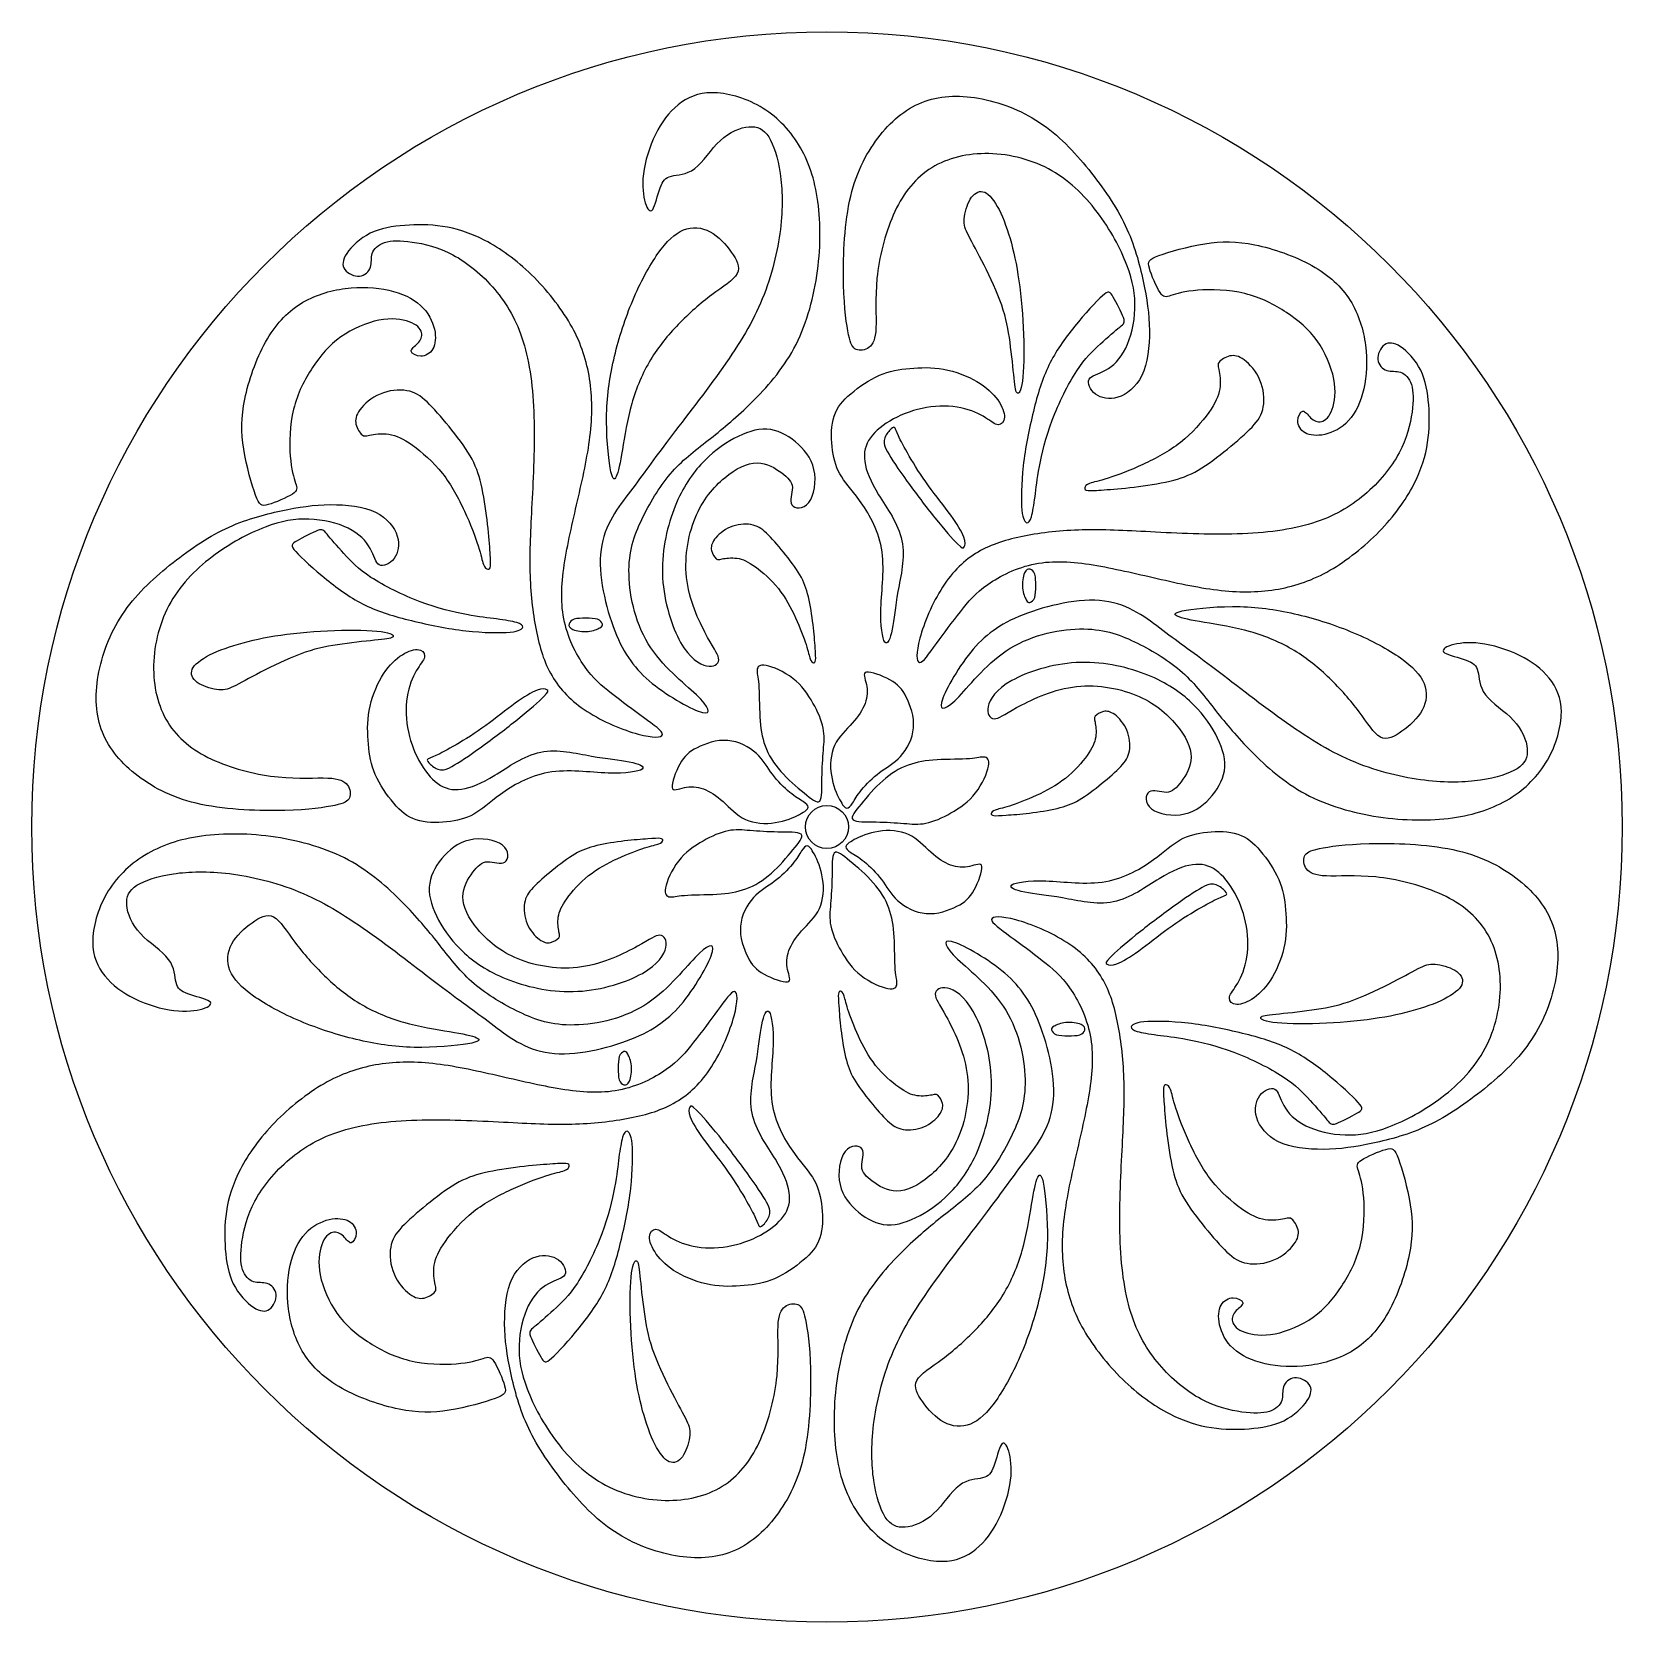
# Model space of a CAD drawing. Header units: millimetres. Extents: x -200 to 199, y -205 to 195.
import ezdxf

# ---------------------------------------------------------------- set-up
doc = ezdxf.new("R2010")
doc.units = ezdxf.units.MM

msp = doc.modelspace()

# ---------------------------------------------------------------- linework, layer by layer
at = {"color": 1, "linetype": 'Continuous'}
msp.add_circle((-0.48, -4.84), 199.9, dxfattribs=at)
at = {"color": 7, "linetype": 'Continuous'}
msp.add_circle((-0.48, -4.84), 5.4, dxfattribs=at)
for points, knots in [([(-45.43, 41.23), (-41.97, 35.55), (-36.46, 31.4), (-33.3, 28.35), (-30.13, 25.29), (-29.29, 23.33), (-31.78, 23.95), (-34.28, 24.58), (-40.1, 27.8), (-44.39, 31.27), (-48.69, 34.75), (-51.46, 38.48), (-53.8, 44.45), (-56.15, 50.41), (-58.08, 58.62), (-57.29, 64.89), (-56.49, 71.16), (-52.97, 75.49), (-49.86, 79.6), (-46.75, 83.71), (-44.04, 87.58), (-40.08, 92.82), (-36.12, 98.05), (-30.91, 104.65), (-26.66, 110.67), (-22.41, 116.69), (-19.13, 122.13), (-16.74, 127.94), (-14.36, 133.75), (-12.88, 139.94), (-12.2, 145.38), (-11.53, 150.82), (-11.66, 155.52), (-12.24, 159.48), (-12.82, 163.44), (-13.85, 166.65), (-15.13, 168.63), (-16.42, 170.61), (-17.97, 171.35), (-20.09, 171.19), (-22.22, 171.02), (-24.92, 169.95), (-27.27, 167.76), (-29.62, 165.58), (-31.62, 162.28), (-33.74, 160.67), (-35.87, 159.07), (-38.12, 159.15), (-39.6, 158.78), (-41.08, 158.41), (-41.79, 157.58), (-42.43, 155.81), (-43.08, 154.04), (-43.66, 151.32), (-44.3, 150.41), (-44.95, 149.5), (-45.65, 150.41), (-46.17, 152.1), (-46.68, 153.79), (-47.01, 156.26), (-46.62, 159.35), (-46.23, 162.45), (-45.14, 166.16), (-43.63, 169.25), (-42.11, 172.34), (-40.18, 174.81), (-37.9, 176.67), (-35.61, 178.52), (-32.97, 179.76), (-29.36, 179.76), (-25.76, 179.76), (-21.19, 178.52), (-17.26, 176.26), (-13.33, 173.99), (-10.05, 170.69), (-7.6, 166.69), (-5.15, 162.69), (-3.54, 157.99), (-2, 146.78), (-2.06, 140.27), (-3.03, 133.79), (-4, 127.32), (-5.86, 120.89), (-8.79, 115.45), (-11.72, 110.01), (-15.71, 105.56), (-19.38, 101.93), (-23.05, 98.3), (-26.4, 95.5), (-29.75, 92.86), (-33.1, 90.22), (-36.45, 87.75), (-39.34, 84.49), (-42.24, 81.23), (-44.69, 77.19), (-46.68, 73.2), (-48.67, 69.21), (-50.2, 65.27), (-50.26, 59.7), (-50.31, 54.12), (-48.89, 46.91), (-45.43, 41.23)], [0, 0, 0, 0, 0.028571, 0.028571, 0.028571, 0.057143, 0.057143, 0.057143, 0.085714, 0.085714, 0.085714, 0.114286, 0.114286, 0.114286, 0.142857, 0.142857, 0.142857, 0.171429, 0.171429, 0.171429, 0.2, 0.2, 0.2, 0.228571, 0.228571, 0.228571, 0.257143, 0.257143, 0.257143, 0.285714, 0.285714, 0.285714, 0.314286, 0.314286, 0.314286, 0.342857, 0.342857, 0.342857, 0.371429, 0.371429, 0.371429, 0.4, 0.4, 0.4, 0.428571, 0.428571, 0.428571, 0.457143, 0.457143, 0.457143, 0.485714, 0.485714, 0.485714, 0.514286, 0.514286, 0.514286, 0.542857, 0.542857, 0.542857, 0.571429, 0.571429, 0.571429, 0.6, 0.6, 0.6, 0.628571, 0.628571, 0.628571, 0.657143, 0.657143, 0.657143, 0.685714, 0.685714, 0.685714, 0.714286, 0.714286, 0.714286, 0.742857, 0.742857, 0.771429, 0.771429, 0.771429, 0.8, 0.8, 0.8, 0.828571, 0.828571, 0.828571, 0.857143, 0.857143, 0.857143, 0.885714, 0.885714, 0.885714, 0.914286, 0.914286, 0.914286, 0.942857, 0.942857, 0.942857, 1, 1, 1, 1]), ([(6.84, 115.22), (7.74, 114.84), (9.08, 114.96), (10.07, 115.7), (11.06, 116.44), (11.7, 117.79), (11.83, 120.68), (11.96, 123.57), (11.58, 127.98), (12.09, 133.12), (12.61, 138.25), (14.02, 144.11), (16.18, 148.99), (18.34, 153.88), (21.23, 157.78), (25.13, 160.41), (29.02, 163.04), (33.92, 164.4), (44.54, 164.49), (50.27, 163.21), (55.17, 160.62), (60.06, 158.04), (64.12, 154.13), (67.43, 149.76), (70.75, 145.39), (73.32, 140.55), (74.9, 136.43), (76.48, 132.31), (77.06, 128.92), (76.93, 125.39), (76.8, 121.87), (75.96, 118.22), (74.61, 115.5), (73.26, 112.79), (71.39, 111), (69.56, 109.98), (67.72, 108.97), (65.92, 108.71), (65.4, 107.73), (64.89, 106.76), (65.66, 105.06), (67.04, 104), (68.43, 102.94), (70.43, 102.51), (74.8, 103.87), (77.19, 105.65), (80.08, 111.68), (80.6, 115.93), (80.57, 120), (80.53, 124.08), (79.95, 127.98), (79.02, 132.35), (78.09, 136.73), (76.8, 141.57), (74.51, 146.36), (72.23, 151.16), (68.94, 155.91), (65.31, 160.41), (61.67, 164.91), (57.68, 169.16), (52.94, 172.3), (48.21, 175.44), (42.74, 177.48), (37.59, 178.37), (32.44, 179.26), (27.61, 179), (23.36, 177.31), (19.11, 175.61), (15.44, 172.47), (12.32, 168.35), (9.19, 164.23), (6.62, 159.14), (5.2, 152.47), (3.78, 145.81), (3.53, 137.58), (3.69, 131.46), (3.85, 125.35), (4.43, 121.36), (4.95, 118.92), (5.47, 116.49), (5.94, 115.61), (6.84, 115.22)], [0, 0, 0, 0, 0.034483, 0.034483, 0.034483, 0.068966, 0.068966, 0.068966, 0.103448, 0.103448, 0.103448, 0.137931, 0.137931, 0.137931, 0.172414, 0.172414, 0.172414, 0.206897, 0.206897, 0.241379, 0.241379, 0.241379, 0.275862, 0.275862, 0.275862, 0.310345, 0.310345, 0.310345, 0.344828, 0.344828, 0.344828, 0.37931, 0.37931, 0.37931, 0.413793, 0.413793, 0.413793, 0.448276, 0.448276, 0.448276, 0.482759, 0.482759, 0.482759, 0.517241, 0.517241, 0.551724, 0.551724, 0.586207, 0.586207, 0.586207, 0.62069, 0.62069, 0.62069, 0.655172, 0.655172, 0.655172, 0.689655, 0.689655, 0.689655, 0.724138, 0.724138, 0.724138, 0.758621, 0.758621, 0.758621, 0.793103, 0.793103, 0.793103, 0.827586, 0.827586, 0.827586, 0.862069, 0.862069, 0.862069, 0.896552, 0.896552, 0.896552, 0.931034, 0.931034, 0.931034, 1, 1, 1, 1]), ([(47.36, 104.24), (47.73, 103.99), (48.31, 104.66), (48.65, 107.24), (48.98, 109.82), (49.08, 114.31), (48.92, 118.95), (48.76, 123.59), (48.34, 128.39), (47.76, 132.48), (47.18, 136.58), (46.44, 139.97), (45.53, 143.1), (44.61, 146.22), (43.52, 149.08), (42.34, 151.17), (41.17, 153.26), (39.91, 154.6), (38.72, 154.87), (37.53, 155.14), (36.41, 154.35), (35.55, 152.96), (34.7, 151.56), (34.12, 149.56), (33.9, 146.53), (34.25, 145.5), (35.14, 143.74), (36.02, 141.98), (37.44, 139.49), (40.59, 133.3), (42.33, 129.6), (43.45, 126.32), (44.58, 123.05), (45.09, 120.19), (45.53, 117.01), (45.96, 113.82), (46.31, 110.3), (46.57, 107.97), (46.83, 105.63), (46.99, 104.48), (47.36, 104.24)], [0, 0, 0, 0, 0.066667, 0.066667, 0.066667, 0.133333, 0.133333, 0.133333, 0.2, 0.2, 0.2, 0.266667, 0.266667, 0.266667, 0.333333, 0.333333, 0.333333, 0.4, 0.4, 0.4, 0.466667, 0.466667, 0.466667, 0.533333, 0.533333, 0.6, 0.6, 0.6, 0.666667, 0.666667, 0.733333, 0.733333, 0.733333, 0.8, 0.8, 0.8, 0.866667, 0.866667, 0.866667, 1, 1, 1, 1]), ([(-54.61, 28.7), (-52.07, 26.7), (-49.14, 24.52), (-46.57, 22.65), (-43.99, 20.78), (-41.77, 19.24), (-41.84, 18.42), (-41.9, 17.6), (-44.25, 17.5), (-47.98, 18.52), (-51.71, 19.53), (-56.83, 21.65), (-60.8, 24.21), (-64.77, 26.77), (-67.61, 29.76), (-69.6, 33.15), (-71.6, 36.54), (-72.76, 40.33), (-73.62, 44.73), (-74.48, 49.13), (-75.03, 54.14), (-75.16, 59.32), (-75.3, 64.51), (-75.01, 69.86), (-74.66, 76.52), (-74.31, 83.17), (-73.91, 91.11), (-74.14, 98.29), (-74.36, 105.46), (-75.21, 111.86), (-76.85, 117.16), (-78.5, 122.47), (-80.93, 126.67), (-84.02, 130.31), (-87.11, 133.95), (-90.85, 137.03), (-94.52, 138.99), (-98.19, 140.96), (-101.78, 141.81), (-104.73, 142.22), (-107.69, 142.64), (-110.01, 142.62), (-111.69, 142.08), (-113.38, 141.54), (-114.43, 140.47), (-114.8, 139.33), (-115.17, 138.19), (-114.87, 136.98), (-115.62, 134.77), (-116.67, 133.76), (-117.99, 133.64), (-119.32, 133.51), (-120.91, 134.26), (-121.67, 135.3), (-122.42, 136.34), (-122.33, 137.66), (-121.21, 139.36), (-120.08, 141.05), (-117.92, 143.12), (-115.32, 144.4), (-112.72, 145.68), (-109.69, 146.17), (-106.62, 146.41), (-103.56, 146.66), (-100.47, 146.66), (-97.16, 146.15), (-93.85, 145.64), (-90.33, 144.61), (-86.5, 142.62), (-82.67, 140.62), (-78.54, 137.65), (-74.75, 133.97), (-70.95, 130.28), (-67.49, 125.88), (-65.02, 121.59), (-62.55, 117.3), (-61.08, 113.11), (-60.3, 108.64), (-59.51, 104.17), (-59.4, 99.41), (-59.95, 94.28), (-60.5, 89.15), (-61.7, 83.66), (-62.96, 78.17), (-64.22, 72.68), (-65.53, 67.19), (-66.36, 62.04), (-67.19, 56.89), (-67.54, 52.08), (-66.64, 47.51), (-65.74, 42.94), (-63.6, 38.62), (-61.45, 35.56), (-59.31, 32.5), (-57.15, 30.69), (-54.61, 28.7)], [0, 0, 0, 0, 0.030303, 0.030303, 0.030303, 0.060606, 0.060606, 0.060606, 0.090909, 0.090909, 0.090909, 0.121212, 0.121212, 0.121212, 0.151515, 0.151515, 0.151515, 0.181818, 0.181818, 0.181818, 0.212121, 0.212121, 0.212121, 0.242424, 0.242424, 0.242424, 0.272727, 0.272727, 0.272727, 0.30303, 0.30303, 0.30303, 0.333333, 0.333333, 0.333333, 0.363636, 0.363636, 0.363636, 0.393939, 0.393939, 0.393939, 0.424242, 0.424242, 0.424242, 0.454545, 0.454545, 0.454545, 0.484848, 0.484848, 0.515152, 0.515152, 0.515152, 0.545455, 0.545455, 0.545455, 0.575758, 0.575758, 0.575758, 0.606061, 0.606061, 0.606061, 0.636364, 0.636364, 0.636364, 0.666667, 0.666667, 0.666667, 0.69697, 0.69697, 0.69697, 0.727273, 0.727273, 0.727273, 0.757576, 0.757576, 0.757576, 0.787879, 0.787879, 0.787879, 0.818182, 0.818182, 0.818182, 0.848485, 0.848485, 0.848485, 0.878788, 0.878788, 0.878788, 0.909091, 0.909091, 0.909091, 0.939394, 0.939394, 0.939394, 1, 1, 1, 1]), ([(-53.46, 83.23), (-52.96, 84.29), (-52.47, 86.72), (-51.34, 93.37), (-50.7, 97.6), (-49.57, 101.58), (-48.43, 105.57), (-46.8, 109.32), (-44.82, 112.62), (-42.84, 115.92), (-40.5, 118.76), (-37.86, 121.49), (-35.22, 124.21), (-32.27, 126.83), (-26.64, 131.01), (-23.96, 132.58), (-23.09, 134.27), (-22.21, 135.95), (-23.14, 137.76), (-25.92, 141.61), (-27.77, 143.66), (-29.87, 144.8), (-31.97, 145.93), (-34.32, 146.15), (-36.53, 145.26), (-38.74, 144.38), (-40.81, 142.41), (-42.98, 139.32), (-45.15, 136.23), (-47.41, 132.04), (-49.31, 127.54), (-51.21, 123.04), (-52.75, 118.23), (-53.88, 113.5), (-55.02, 108.76), (-55.76, 104.09), (-55.88, 98.98), (-56, 93.88), (-55.5, 88.34), (-54.99, 85.41), (-54.48, 82.48), (-53.96, 82.17), (-53.46, 83.23)], [0, 0, 0, 0, 0.0625, 0.0625, 0.125, 0.125, 0.125, 0.1875, 0.1875, 0.1875, 0.25, 0.25, 0.25, 0.3125, 0.3125, 0.375, 0.375, 0.375, 0.4375, 0.4375, 0.5, 0.5, 0.5, 0.5625, 0.5625, 0.5625, 0.625, 0.625, 0.625, 0.6875, 0.6875, 0.6875, 0.75, 0.75, 0.75, 0.8125, 0.8125, 0.8125, 0.875, 0.875, 0.875, 1, 1, 1, 1]), ([(80.57, 135.63), (81.05, 133.89), (82.34, 130.93), (83.24, 129.54), (84.14, 128.16), (84.65, 128.35), (85.97, 128.77), (87.29, 129.19), (89.42, 129.83), (92.74, 130.09), (96.05, 130.35), (105.07, 130.09), (115.5, 124.68), (120.65, 120.3), (122.71, 117.41), (124.77, 114.51), (126.31, 110.9), (126.92, 107.78), (127.54, 104.66), (127.21, 102.02), (126.54, 100.18), (125.86, 98.35), (124.83, 97.32), (123.83, 97.06), (122.84, 96.8), (121.87, 97.32), (121.1, 98.06), (120.33, 98.8), (119.75, 99.76), (119.13, 99.67), (118.52, 99.57), (117.88, 98.41), (117.88, 97.25), (117.88, 96.09), (118.52, 94.94), (119.71, 94.26), (120.9, 93.58), (122.64, 93.39), (124.64, 93.84), (126.63, 94.29), (128.89, 95.39), (130.66, 97.32), (132.43, 99.25), (133.72, 102.02), (134.46, 105.3), (135.2, 108.59), (135.39, 112.38), (134.89, 116.26), (134.39, 120.14), (133.2, 124.1), (131.04, 127.54), (128.87, 130.98), (125.73, 133.9), (121.44, 136.3), (117.14, 138.7), (111.68, 140.58), (107.09, 141.52), (102.49, 142.45), (98.76, 142.45), (94.51, 141.78), (90.26, 141.1), (85.49, 139.75), (82.95, 138.82), (80.41, 137.88), (80.08, 137.37), (80.57, 135.63)], [0, 0, 0, 0, 0.041667, 0.041667, 0.041667, 0.083333, 0.083333, 0.083333, 0.125, 0.125, 0.125, 0.166667, 0.208333, 0.25, 0.25, 0.25, 0.291667, 0.291667, 0.291667, 0.333333, 0.333333, 0.333333, 0.375, 0.375, 0.375, 0.416667, 0.416667, 0.416667, 0.458333, 0.458333, 0.458333, 0.5, 0.5, 0.5, 0.541667, 0.541667, 0.541667, 0.583333, 0.583333, 0.583333, 0.625, 0.625, 0.625, 0.666667, 0.666667, 0.666667, 0.708333, 0.708333, 0.708333, 0.75, 0.75, 0.75, 0.791667, 0.791667, 0.791667, 0.833333, 0.833333, 0.833333, 0.875, 0.875, 0.875, 0.916667, 0.916667, 0.916667, 1, 1, 1, 1]), ([(-140.95, 76.2), (-139.21, 76.68), (-136.25, 77.97), (-134.86, 78.87), (-133.48, 79.78), (-133.67, 80.29), (-134.09, 81.61), (-134.51, 82.93), (-135.15, 85.06), (-135.41, 88.37), (-135.67, 91.69), (-135.41, 100.7), (-130, 111.13), (-125.62, 116.28), (-122.73, 118.34), (-119.83, 120.4), (-116.22, 121.95), (-113.1, 122.56), (-109.98, 123.17), (-107.34, 122.85), (-105.5, 122.17), (-103.67, 121.5), (-102.64, 120.47), (-102.38, 119.47), (-102.12, 118.47), (-102.64, 117.51), (-103.38, 116.73), (-104.12, 115.96), (-105.08, 115.38), (-104.99, 114.77), (-104.89, 114.16), (-103.73, 113.51), (-102.57, 113.51), (-101.41, 113.51), (-100.25, 114.16), (-99.58, 115.35), (-98.9, 116.54), (-98.71, 118.28), (-99.16, 120.27), (-99.61, 122.27), (-100.71, 124.52), (-102.64, 126.29), (-104.57, 128.07), (-107.34, 129.35), (-110.62, 130.09), (-113.9, 130.83), (-117.7, 131.03), (-121.58, 130.53), (-125.46, 130.03), (-129.42, 128.84), (-132.86, 126.67), (-136.3, 124.51), (-139.22, 121.37), (-141.62, 117.07), (-144.02, 112.77), (-145.9, 107.32), (-146.83, 102.72), (-147.77, 98.13), (-147.77, 94.39), (-147.1, 90.14), (-146.42, 85.89), (-145.07, 81.13), (-144.13, 78.58), (-143.2, 76.04), (-142.69, 75.72), (-140.95, 76.2)], [0, 0, 0, 0, 0.041667, 0.041667, 0.041667, 0.083333, 0.083333, 0.083333, 0.125, 0.125, 0.125, 0.166667, 0.208333, 0.25, 0.25, 0.25, 0.291667, 0.291667, 0.291667, 0.333333, 0.333333, 0.333333, 0.375, 0.375, 0.375, 0.416667, 0.416667, 0.416667, 0.458333, 0.458333, 0.458333, 0.5, 0.5, 0.5, 0.541667, 0.541667, 0.541667, 0.583333, 0.583333, 0.583333, 0.625, 0.625, 0.625, 0.666667, 0.666667, 0.666667, 0.708333, 0.708333, 0.708333, 0.75, 0.75, 0.75, 0.791667, 0.791667, 0.791667, 0.833333, 0.833333, 0.833333, 0.875, 0.875, 0.875, 0.916667, 0.916667, 0.916667, 1, 1, 1, 1]), ([(48.86, 85.98), (49.37, 90.48), (50.34, 95.27), (51.4, 99.6), (52.46, 103.93), (53.62, 107.79), (55.31, 111.26), (57, 114.74), (59.21, 117.82), (61.76, 120.96), (64.3, 124.1), (67.16, 127.28), (68.75, 128.7), (70.35, 130.11), (70.67, 129.76), (71.47, 128.36), (72.28, 126.96), (73.56, 124.52), (74.05, 123.21), (74.53, 121.91), (74.21, 121.75), (72.02, 119.95), (70.15, 118.31), (68.25, 116.59), (66.36, 114.86), (64.43, 113.06), (62.29, 109.8), (60.15, 106.53), (57.8, 101.8), (56.14, 97.41), (54.49, 93.02), (53.52, 88.97), (52.93, 85.78), (52.33, 82.6), (52.11, 80.28), (51.83, 78.21), (51.56, 76.13), (51.24, 74.3), (50.9, 73.16), (50.56, 72.01), (50.21, 71.56), (49.31, 71.76), (48.76, 72.4), (48.52, 74.83), (48.28, 77.26), (48.34, 81.47), (48.86, 85.98)], [0, 0, 0, 0, 0.058824, 0.058824, 0.058824, 0.117647, 0.117647, 0.117647, 0.176471, 0.176471, 0.176471, 0.235294, 0.235294, 0.235294, 0.294118, 0.294118, 0.294118, 0.352941, 0.352941, 0.352941, 0.411765, 0.411765, 0.470588, 0.470588, 0.470588, 0.529412, 0.529412, 0.529412, 0.588235, 0.588235, 0.588235, 0.647059, 0.647059, 0.647059, 0.705882, 0.705882, 0.705882, 0.764706, 0.764706, 0.764706, 0.823529, 0.823529, 0.882353, 0.882353, 0.882353, 1, 1, 1, 1]), ([(33.06, 49.29), (31.07, 46.75), (28.88, 43.82), (27.02, 41.25), (25.15, 38.67), (23.61, 36.45), (22.78, 36.52), (21.96, 36.58), (21.87, 38.93), (22.88, 42.66), (23.89, 46.39), (26.02, 51.51), (28.58, 55.48), (31.13, 59.46), (34.12, 62.29), (37.51, 64.28), (40.91, 66.28), (44.69, 67.44), (49.09, 68.3), (53.49, 69.16), (58.5, 69.71), (63.69, 69.85), (68.87, 69.98), (74.23, 69.69), (87.53, 69), (95.48, 68.59), (102.65, 68.82), (109.83, 69.04), (116.23, 69.89), (121.53, 71.53), (126.83, 73.18), (131.03, 75.61), (134.67, 78.7), (138.31, 81.79), (141.39, 85.54), (143.36, 89.2), (145.32, 92.87), (146.17, 96.46), (146.59, 99.42), (147, 102.37), (146.98, 104.69), (146.44, 106.37), (145.9, 108.06), (144.83, 109.11), (143.7, 109.48), (142.56, 109.86), (141.35, 109.56), (139.13, 110.3), (138.13, 111.35), (138, 112.68), (137.87, 114), (138.63, 115.59), (139.66, 116.35), (140.7, 117.1), (142.03, 117.01), (143.72, 115.89), (145.42, 114.76), (147.49, 112.6), (148.77, 110), (150.05, 107.4), (150.53, 104.37), (150.78, 101.3), (151.02, 98.24), (151.03, 95.15), (150.52, 91.84), (150, 88.53), (148.98, 85.01), (146.98, 81.18), (144.98, 77.36), (142.01, 73.22), (138.33, 69.43), (134.65, 65.63), (130.25, 62.17), (125.95, 59.7), (121.66, 57.24), (117.48, 55.77), (113, 54.98), (108.53, 54.19), (103.77, 54.08), (98.64, 54.63), (93.52, 55.18), (88.03, 56.38), (82.54, 57.64), (77.05, 58.9), (71.56, 60.21), (66.41, 61.04), (61.25, 61.87), (56.44, 62.22), (51.87, 61.32), (47.3, 60.42), (42.98, 58.28), (39.92, 56.13), (36.86, 53.99), (35.06, 51.83), (33.06, 49.29)], [0, 0, 0, 0, 0.030303, 0.030303, 0.030303, 0.060606, 0.060606, 0.060606, 0.090909, 0.090909, 0.090909, 0.121212, 0.121212, 0.121212, 0.151515, 0.151515, 0.151515, 0.181818, 0.181818, 0.181818, 0.212121, 0.212121, 0.212121, 0.242424, 0.242424, 0.272727, 0.272727, 0.272727, 0.30303, 0.30303, 0.30303, 0.333333, 0.333333, 0.333333, 0.363636, 0.363636, 0.363636, 0.393939, 0.393939, 0.393939, 0.424242, 0.424242, 0.424242, 0.454545, 0.454545, 0.454545, 0.484848, 0.484848, 0.515152, 0.515152, 0.515152, 0.545455, 0.545455, 0.545455, 0.575758, 0.575758, 0.575758, 0.606061, 0.606061, 0.606061, 0.636364, 0.636364, 0.636364, 0.666667, 0.666667, 0.666667, 0.69697, 0.69697, 0.69697, 0.727273, 0.727273, 0.727273, 0.757576, 0.757576, 0.757576, 0.787879, 0.787879, 0.787879, 0.818182, 0.818182, 0.818182, 0.848485, 0.848485, 0.848485, 0.878788, 0.878788, 0.878788, 0.909091, 0.909091, 0.909091, 0.939394, 0.939394, 0.939394, 1, 1, 1, 1]), ([(69.18, 79.91), (67.21, 79.77), (65.9, 79.69), (64.43, 79.85), (64.27, 80.08), (64.33, 80.42), (64.39, 80.76), (64.67, 81.2), (65.54, 81.54), (66.41, 81.87), (67.88, 82.11), (70.21, 82.85), (72.54, 83.58), (75.72, 84.81), (82.19, 87.8), (85.49, 89.54), (88.39, 91.85), (91.3, 94.16), (93.8, 97.02), (95.47, 99.34), (97.14, 101.67), (97.97, 103.46), (98.25, 105.3), (98.53, 107.15), (98.25, 109.06), (98.03, 110.15), (97.81, 111.25), (97.66, 111.52), (98.11, 112.04), (98.57, 112.56), (99.64, 113.31), (100.76, 113.57), (101.87, 113.83), (103.02, 113.59), (104.41, 112.56), (105.8, 111.52), (107.43, 109.7), (108.37, 107.51), (109.3, 105.32), (109.54, 102.78), (109.2, 100.79), (108.86, 98.81), (107.95, 97.37), (106.38, 95.71), (104.81, 94.04), (102.58, 92.13), (100.18, 90.18), (97.77, 88.23), (95.19, 86.25), (92.85, 84.87), (90.5, 83.5), (88.39, 82.75), (85.69, 82.11), (82.99, 81.48), (79.69, 80.96), (76.73, 80.6), (73.77, 80.24), (71.14, 80.04), (69.18, 79.91)], [0, 0, 0, 0, 0.047619, 0.047619, 0.095238, 0.095238, 0.095238, 0.142857, 0.142857, 0.142857, 0.190476, 0.190476, 0.190476, 0.238095, 0.238095, 0.285714, 0.285714, 0.285714, 0.333333, 0.333333, 0.333333, 0.380952, 0.380952, 0.380952, 0.428571, 0.428571, 0.428571, 0.47619, 0.47619, 0.47619, 0.52381, 0.52381, 0.52381, 0.571429, 0.571429, 0.571429, 0.619048, 0.619048, 0.619048, 0.666667, 0.666667, 0.666667, 0.714286, 0.714286, 0.714286, 0.761905, 0.761905, 0.761905, 0.809524, 0.809524, 0.809524, 0.857143, 0.857143, 0.857143, 0.904762, 0.904762, 0.904762, 1, 1, 1, 1]), ([(15.92, 44.86), (16.41, 47.28), (16.64, 50.48), (17.35, 54.38), (18.05, 58.27), (19.24, 62.85), (17.48, 71.39), (14.54, 75.36), (12.51, 78.69), (10.47, 82.02), (9.34, 84.72), (9.01, 87.02), (8.69, 89.32), (9.17, 91.22), (10.43, 92.99), (11.69, 94.76), (13.74, 96.4), (16.2, 97.73), (18.67, 99.07), (21.54, 100.1), (24.53, 100.6), (27.51, 101.1), (30.61, 101.06), (33.2, 100.53), (35.79, 100), (37.88, 98.97), (39.37, 98.06), (40.85, 97.14), (41.72, 96.33), (42.53, 96.3), (43.33, 96.27), (44.07, 97.01), (44.14, 98.17), (44.2, 99.33), (43.59, 100.9), (42.44, 102.51), (41.28, 104.12), (39.58, 105.76), (37.21, 107.16), (34.83, 108.56), (31.78, 109.72), (28.82, 110.25), (25.86, 110.78), (22.98, 110.68), (20.32, 110.44), (17.66, 110.2), (12.78, 109.43), (7.55, 105.82), (5.53, 104.09), (3.5, 102.35), (2.06, 100.68), (1.32, 98.42), (0.58, 96.17), (0.54, 93.34), (0.8, 90.78), (1.06, 88.23), (1.63, 85.94), (2.76, 83.93), (3.89, 81.92), (5.59, 80.18), (7.71, 77.24), (9.83, 74.29), (12.38, 70.14), (13.23, 65.23), (14.08, 60.32), (13.25, 54.66), (13.09, 50.19), (12.92, 45.72), (13.44, 42.44), (14.07, 41.62), (14.69, 40.8), (15.43, 42.44), (15.92, 44.86)], [0, 0, 0, 0, 0.038462, 0.038462, 0.038462, 0.076923, 0.076923, 0.115385, 0.115385, 0.115385, 0.153846, 0.153846, 0.153846, 0.192308, 0.192308, 0.192308, 0.230769, 0.230769, 0.230769, 0.269231, 0.269231, 0.269231, 0.307692, 0.307692, 0.307692, 0.346154, 0.346154, 0.346154, 0.384615, 0.384615, 0.384615, 0.423077, 0.423077, 0.423077, 0.461538, 0.461538, 0.461538, 0.5, 0.5, 0.5, 0.538462, 0.538462, 0.538462, 0.576923, 0.576923, 0.576923, 0.615385, 0.653846, 0.653846, 0.653846, 0.692308, 0.692308, 0.692308, 0.730769, 0.730769, 0.730769, 0.769231, 0.769231, 0.769231, 0.807692, 0.807692, 0.807692, 0.846154, 0.846154, 0.846154, 0.884615, 0.884615, 0.884615, 0.923077, 0.923077, 0.923077, 1, 1, 1, 1]), ([(-85.22, 64.81), (-85.09, 62.84), (-85.01, 61.53), (-85.16, 60.06), (-85.4, 59.9), (-85.74, 59.96), (-86.08, 60.02), (-86.52, 60.3), (-86.85, 61.18), (-87.19, 62.05), (-87.43, 63.52), (-88.17, 65.85), (-88.9, 68.17), (-90.13, 71.35), (-93.11, 77.83), (-94.86, 81.13), (-97.17, 84.03), (-99.47, 86.93), (-102.34, 89.44), (-104.66, 91.11), (-106.99, 92.77), (-108.77, 93.61), (-112.47, 94.17), (-114.38, 93.89), (-115.47, 93.67), (-116.57, 93.45), (-116.84, 93.29), (-117.36, 93.75), (-117.88, 94.21), (-118.63, 95.28), (-118.89, 96.39), (-119.15, 97.5), (-118.91, 98.66), (-117.88, 100.05), (-116.84, 101.44), (-115.01, 103.07), (-112.83, 104), (-110.64, 104.94), (-108.1, 105.18), (-106.11, 104.84), (-104.12, 104.5), (-102.69, 103.59), (-101.02, 102.02), (-99.35, 100.45), (-97.45, 98.22), (-95.5, 95.82), (-93.55, 93.41), (-91.56, 90.83), (-90.19, 88.48), (-88.82, 86.14), (-88.07, 84.03), (-87.43, 81.33), (-86.79, 78.62), (-86.28, 75.33), (-85.92, 72.36), (-85.56, 69.4), (-85.36, 66.78), (-85.22, 64.81)], [0, 0, 0, 0, 0.047619, 0.047619, 0.095238, 0.095238, 0.095238, 0.142857, 0.142857, 0.142857, 0.190476, 0.190476, 0.190476, 0.238095, 0.238095, 0.285714, 0.285714, 0.285714, 0.333333, 0.333333, 0.333333, 0.380952, 0.380952, 0.428571, 0.428571, 0.428571, 0.47619, 0.47619, 0.47619, 0.52381, 0.52381, 0.52381, 0.571429, 0.571429, 0.571429, 0.619048, 0.619048, 0.619048, 0.666667, 0.666667, 0.666667, 0.714286, 0.714286, 0.714286, 0.761905, 0.761905, 0.761905, 0.809524, 0.809524, 0.809524, 0.857143, 0.857143, 0.857143, 0.904762, 0.904762, 0.904762, 1, 1, 1, 1]), ([(-27.7, 37.19), (-27.77, 36.12), (-28.93, 35.26), (-30.75, 35.64), (-32.57, 36.03), (-35.05, 37.67), (-37.27, 41.58), (-39.49, 45.49), (-41.45, 51.67), (-41.79, 57.8), (-42.13, 63.94), (-40.84, 70.04), (-39.02, 74.9), (-37.19, 79.77), (-34.83, 83.4), (-32.21, 86.28), (-29.59, 89.15), (-26.71, 91.27), (-23.86, 92.81), (-21.02, 94.34), (-15.41, 96.25), (-10.58, 93.76), (-6.29, 90.26), (-4.42, 88.01), (-3.76, 85.06), (-3.11, 82.11), (-3.67, 78.47), (-5.06, 76.72), (-6.45, 74.96), (-8.67, 75.09), (-9.34, 76.11), (-10.01, 77.13), (-9.12, 79.05), (-9.19, 80.52), (-9.26, 81.99), (-10.28, 83), (-11.86, 84.18), (-13.44, 85.36), (-15.57, 86.7), (-18.05, 86.69), (-20.54, 86.67), (-23.38, 85.3), (-26.18, 82.97), (-28.99, 80.64), (-31.76, 77.35), (-33.63, 72.79), (-35.5, 68.24), (-36.46, 62.41), (-35.66, 56.88), (-34.86, 51.35), (-32.28, 46.1), (-30.48, 42.83), (-28.67, 39.57), (-27.64, 38.27), (-27.7, 37.19)], [0, 0, 0, 0, 0.05, 0.05, 0.05, 0.1, 0.1, 0.1, 0.15, 0.15, 0.15, 0.2, 0.2, 0.2, 0.25, 0.25, 0.25, 0.3, 0.3, 0.3, 0.35, 0.4, 0.4, 0.45, 0.45, 0.45, 0.5, 0.5, 0.5, 0.55, 0.55, 0.55, 0.6, 0.6, 0.6, 0.65, 0.65, 0.65, 0.7, 0.7, 0.7, 0.75, 0.75, 0.75, 0.8, 0.8, 0.8, 0.85, 0.85, 0.85, 0.9, 0.9, 0.9, 1, 1, 1, 1]), ([(32.31, 66.35), (31.11, 67.54), (28.99, 69.94), (26.66, 72.84), (24.33, 75.74), (21.79, 79.13), (17.45, 85.13), (15.66, 87.72), (14.72, 89.47), (13.78, 91.22), (13.7, 92.13), (14.05, 93.03), (14.39, 93.94), (15.16, 94.84), (15.68, 95.29), (16.2, 95.74), (16.46, 95.72), (16.65, 95.45), (16.84, 95.17), (16.94, 94.64), (17.46, 93.49), (17.99, 92.35), (18.92, 90.6), (20.21, 88.4), (21.5, 86.19), (23.15, 83.54), (25.02, 80.94), (26.9, 78.34), (29.01, 75.81), (30.63, 73.57), (32.26, 71.34), (33.39, 69.4), (33.89, 68.06), (34.39, 66.71), (34.24, 65.96), (34.02, 65.57), (33.8, 65.18), (33.51, 65.16), (32.31, 66.35)], [0, 0, 0, 0, 0.071429, 0.071429, 0.071429, 0.142857, 0.142857, 0.214286, 0.214286, 0.214286, 0.285714, 0.285714, 0.285714, 0.357143, 0.357143, 0.357143, 0.428571, 0.428571, 0.428571, 0.5, 0.5, 0.5, 0.571429, 0.571429, 0.571429, 0.642857, 0.642857, 0.642857, 0.714286, 0.714286, 0.714286, 0.785714, 0.785714, 0.785714, 0.857143, 0.857143, 0.857143, 1, 1, 1, 1]), ([(-120.54, 2.48), (-120.16, 3.38), (-120.28, 4.71), (-121.02, 5.7), (-121.75, 6.7), (-123.11, 7.34), (-126, 7.47), (-128.89, 7.6), (-133.3, 7.21), (-138.44, 7.73), (-143.57, 8.24), (-149.43, 9.66), (-154.31, 11.81), (-159.19, 13.97), (-163.1, 16.87), (-165.73, 20.76), (-168.36, 24.66), (-169.72, 29.55), (-169.81, 40.18), (-168.53, 45.91), (-165.94, 50.8), (-163.35, 55.69), (-159.45, 59.75), (-155.08, 63.07), (-150.7, 66.38), (-145.87, 68.96), (-141.75, 70.54), (-137.63, 72.11), (-134.23, 72.69), (-130.71, 72.56), (-127.19, 72.43), (-123.54, 71.6), (-120.82, 70.25), (-118.1, 68.89), (-116.32, 67.03), (-115.3, 65.19), (-114.28, 63.36), (-114.03, 61.55), (-113.05, 61.04), (-112.08, 60.52), (-110.38, 61.3), (-109.32, 62.68), (-108.26, 64.06), (-107.83, 66.06), (-109.19, 70.44), (-110.97, 72.82), (-117, 75.72), (-121.25, 76.23), (-125.32, 76.2), (-129.4, 76.17), (-133.3, 75.59), (-137.67, 74.66), (-142.04, 73.72), (-146.88, 72.43), (-151.68, 70.15), (-156.48, 67.86), (-161.23, 64.58), (-165.73, 60.94), (-170.23, 57.3), (-174.48, 53.31), (-177.62, 48.58), (-180.76, 43.85), (-182.8, 38.37), (-183.69, 33.22), (-184.58, 28.07), (-184.32, 23.24), (-182.63, 18.99), (-180.93, 14.74), (-177.79, 11.07), (-173.67, 7.95), (-169.55, 4.83), (-164.46, 2.25), (-157.79, 0.84), (-151.13, -0.58), (-142.89, -0.84), (-136.78, -0.68), (-130.67, -0.52), (-126.68, 0.06), (-124.24, 0.59), (-121.81, 1.11), (-120.93, 1.57), (-120.54, 2.48)], [0, 0, 0, 0, 0.034483, 0.034483, 0.034483, 0.068966, 0.068966, 0.068966, 0.103448, 0.103448, 0.103448, 0.137931, 0.137931, 0.137931, 0.172414, 0.172414, 0.172414, 0.206897, 0.206897, 0.241379, 0.241379, 0.241379, 0.275862, 0.275862, 0.275862, 0.310345, 0.310345, 0.310345, 0.344828, 0.344828, 0.344828, 0.37931, 0.37931, 0.37931, 0.413793, 0.413793, 0.413793, 0.448276, 0.448276, 0.448276, 0.482759, 0.482759, 0.482759, 0.517241, 0.517241, 0.551724, 0.551724, 0.586207, 0.586207, 0.586207, 0.62069, 0.62069, 0.62069, 0.655172, 0.655172, 0.655172, 0.689655, 0.689655, 0.689655, 0.724138, 0.724138, 0.724138, 0.758621, 0.758621, 0.758621, 0.793103, 0.793103, 0.793103, 0.827586, 0.827586, 0.827586, 0.862069, 0.862069, 0.862069, 0.896552, 0.896552, 0.896552, 0.931034, 0.931034, 0.931034, 1, 1, 1, 1]), ([(-91.29, 44.49), (-95.8, 45.01), (-100.59, 45.97), (-104.92, 47.03), (-109.24, 48.09), (-113.11, 49.25), (-116.58, 50.94), (-120.05, 52.63), (-123.14, 54.85), (-126.28, 57.39), (-129.42, 59.93), (-132.6, 62.8), (-134.02, 64.39), (-135.43, 65.98), (-135.08, 66.3), (-133.68, 67.11), (-132.28, 67.91), (-129.83, 69.2), (-128.53, 69.68), (-127.23, 70.16), (-127.07, 69.84), (-125.27, 67.65), (-123.62, 65.79), (-121.9, 63.89), (-120.18, 61.99), (-118.38, 60.06), (-115.12, 57.92), (-111.85, 55.78), (-107.12, 53.43), (-102.73, 51.78), (-98.34, 50.12), (-94.29, 49.16), (-91.1, 48.56), (-87.92, 47.97), (-85.6, 47.74), (-83.52, 47.47), (-81.45, 47.19), (-79.62, 46.87), (-78.47, 46.53), (-77.33, 46.2), (-76.88, 45.84), (-77.07, 44.94), (-77.72, 44.4), (-80.15, 44.15), (-82.58, 43.91), (-86.79, 43.98), (-91.29, 44.49)], [0, 0, 0, 0, 0.058824, 0.058824, 0.058824, 0.117647, 0.117647, 0.117647, 0.176471, 0.176471, 0.176471, 0.235294, 0.235294, 0.235294, 0.294118, 0.294118, 0.294118, 0.352941, 0.352941, 0.352941, 0.411765, 0.411765, 0.470588, 0.470588, 0.470588, 0.529412, 0.529412, 0.529412, 0.588235, 0.588235, 0.588235, 0.647059, 0.647059, 0.647059, 0.705882, 0.705882, 0.705882, 0.764706, 0.764706, 0.764706, 0.823529, 0.823529, 0.882353, 0.882353, 0.882353, 1, 1, 1, 1]), ([(-3.45, 40.22), (-3.35, 38.7), (-3.28, 37.68), (-3.35, 37.11), (-3.41, 36.54), (-3.59, 36.42), (-4.11, 36.51), (-4.45, 36.73), (-4.71, 37.4), (-4.98, 38.08), (-5.16, 39.22), (-5.73, 41.02), (-6.3, 42.82), (-7.25, 45.28), (-8.41, 47.78), (-9.56, 50.29), (-10.91, 52.84), (-14.48, 57.33), (-16.69, 59.27), (-18.49, 60.56), (-20.29, 61.85), (-21.68, 62.5), (-23.11, 62.72), (-24.54, 62.93), (-26.01, 62.72), (-26.86, 62.55), (-27.7, 62.38), (-27.92, 62.25), (-28.32, 62.61), (-28.72, 62.96), (-29.3, 63.79), (-29.5, 64.65), (-29.7, 65.51), (-29.52, 66.41), (-28.72, 67.48), (-27.92, 68.56), (-26.5, 69.82), (-24.81, 70.54), (-23.12, 71.27), (-21.15, 71.45), (-18.08, 70.93), (-16.97, 70.22), (-15.68, 69.01), (-14.39, 67.79), (-12.91, 66.07), (-11.4, 64.21), (-9.9, 62.35), (-8.36, 60.35), (-7.3, 58.53), (-6.24, 56.72), (-5.65, 55.09), (-5.16, 53), (-4.67, 50.91), (-4.27, 48.35), (-3.99, 46.06), (-3.72, 43.77), (-3.56, 41.74), (-3.45, 40.22)], [0, 0, 0, 0, 0.047619, 0.047619, 0.047619, 0.095238, 0.095238, 0.142857, 0.142857, 0.142857, 0.190476, 0.190476, 0.190476, 0.238095, 0.238095, 0.238095, 0.285714, 0.285714, 0.333333, 0.333333, 0.333333, 0.380952, 0.380952, 0.380952, 0.428571, 0.428571, 0.428571, 0.47619, 0.47619, 0.47619, 0.52381, 0.52381, 0.52381, 0.571429, 0.571429, 0.571429, 0.619048, 0.619048, 0.619048, 0.666667, 0.666667, 0.714286, 0.714286, 0.714286, 0.761905, 0.761905, 0.761905, 0.809524, 0.809524, 0.809524, 0.857143, 0.857143, 0.857143, 0.904762, 0.904762, 0.904762, 1, 1, 1, 1]), ([(49.62, 52.25), (49.27, 52.86), (48.79, 53.9), (48.67, 55.22), (48.55, 56.54), (48.79, 58.13), (49.17, 59.02), (49.55, 59.92), (50.06, 60.11), (50.56, 59.99), (51.06, 59.87), (51.54, 59.43), (52.01, 57.94), (51.99, 56.88), (51.99, 54.71), (52.01, 53.6), (51.74, 52.85), (51.48, 52.1), (50.93, 51.71), (50.55, 51.6), (50.18, 51.49), (49.97, 51.65), (49.62, 52.25)], [0, 0, 0, 0, 0.111111, 0.111111, 0.111111, 0.222222, 0.222222, 0.222222, 0.333333, 0.333333, 0.333333, 0.444444, 0.444444, 0.555556, 0.555556, 0.666667, 0.666667, 0.666667, 0.777778, 0.777778, 0.777778, 1, 1, 1, 1]), ([(45.6, 40.11), (39.92, 36.65), (35.77, 31.15), (32.71, 27.98), (29.65, 24.81), (27.69, 23.97), (28.32, 26.47), (28.95, 28.96), (32.16, 34.78), (35.64, 39.08), (39.11, 43.37), (42.84, 46.14), (48.81, 48.49), (54.78, 50.83), (62.98, 52.76), (69.25, 51.97), (75.52, 51.17), (79.86, 47.65), (83.96, 44.54), (88.07, 41.43), (91.95, 38.73), (97.18, 34.77), (102.42, 30.81), (109.01, 25.59), (115.03, 21.34), (121.05, 17.09), (126.49, 13.81), (132.31, 11.43), (138.12, 9.04), (144.3, 7.56), (149.74, 6.89), (155.19, 6.21), (159.89, 6.34), (163.84, 6.92), (167.8, 7.5), (171.02, 8.53), (172.99, 9.82), (174.97, 11.1), (175.72, 12.65), (175.55, 14.77), (175.39, 16.9), (174.31, 19.6), (172.13, 21.95), (169.94, 24.3), (166.65, 26.3), (165.04, 28.42), (163.43, 30.55), (163.51, 32.8), (163.14, 34.28), (162.77, 35.76), (161.95, 36.47), (160.17, 37.12), (158.4, 37.76), (155.68, 38.34), (154.77, 38.98), (153.87, 39.63), (154.77, 40.34), (156.46, 40.85), (158.15, 41.37), (160.63, 41.69), (163.72, 41.3), (166.81, 40.91), (170.52, 39.82), (173.61, 38.31), (176.71, 36.79), (179.18, 34.86), (181.03, 32.58), (182.89, 30.29), (184.13, 27.65), (184.13, 24.05), (184.13, 20.44), (182.89, 15.87), (180.62, 11.94), (178.35, 8.01), (175.06, 4.73), (171.06, 2.28), (167.06, -0.16), (162.36, -1.77), (151.15, -3.32), (144.63, -3.25), (138.16, -2.29), (131.69, -1.32), (125.26, 0.54), (119.81, 3.47), (114.37, 6.4), (109.92, 10.4), (106.29, 14.07), (102.66, 17.74), (99.86, 21.08), (97.22, 24.43), (94.58, 27.78), (92.11, 31.13), (88.85, 34.03), (85.6, 36.92), (81.56, 39.37), (77.57, 41.36), (73.58, 43.35), (69.63, 44.89), (64.06, 44.94), (58.48, 45), (51.27, 43.57), (45.6, 40.11)], [0, 0, 0, 0, 0.028571, 0.028571, 0.028571, 0.057143, 0.057143, 0.057143, 0.085714, 0.085714, 0.085714, 0.114286, 0.114286, 0.114286, 0.142857, 0.142857, 0.142857, 0.171429, 0.171429, 0.171429, 0.2, 0.2, 0.2, 0.228571, 0.228571, 0.228571, 0.257143, 0.257143, 0.257143, 0.285714, 0.285714, 0.285714, 0.314286, 0.314286, 0.314286, 0.342857, 0.342857, 0.342857, 0.371429, 0.371429, 0.371429, 0.4, 0.4, 0.4, 0.428571, 0.428571, 0.428571, 0.457143, 0.457143, 0.457143, 0.485714, 0.485714, 0.485714, 0.514286, 0.514286, 0.514286, 0.542857, 0.542857, 0.542857, 0.571429, 0.571429, 0.571429, 0.6, 0.6, 0.6, 0.628571, 0.628571, 0.628571, 0.657143, 0.657143, 0.657143, 0.685714, 0.685714, 0.685714, 0.714286, 0.714286, 0.714286, 0.742857, 0.742857, 0.771429, 0.771429, 0.771429, 0.8, 0.8, 0.8, 0.828571, 0.828571, 0.828571, 0.857143, 0.857143, 0.857143, 0.885714, 0.885714, 0.885714, 0.914286, 0.914286, 0.914286, 0.942857, 0.942857, 0.942857, 1, 1, 1, 1]), ([(87.59, 48.14), (88.65, 47.64), (91.08, 47.15), (97.74, 46.02), (101.96, 45.38), (105.95, 44.25), (109.93, 43.11), (113.69, 41.49), (116.99, 39.5), (120.28, 37.52), (123.12, 35.18), (125.85, 32.54), (128.58, 29.9), (131.19, 26.95), (135.38, 21.32), (136.95, 18.64), (138.63, 17.77), (140.32, 16.89), (142.12, 17.82), (145.98, 20.61), (148.03, 22.46), (149.16, 24.55), (150.29, 26.65), (150.51, 29), (149.63, 31.21), (148.75, 33.42), (146.77, 35.49), (143.69, 37.66), (140.6, 39.83), (136.4, 42.09), (131.9, 43.99), (127.4, 45.9), (122.6, 47.43), (117.86, 48.57), (113.12, 49.7), (108.45, 50.44), (103.35, 50.56), (98.24, 50.68), (92.7, 50.18), (89.78, 49.67), (86.85, 49.16), (86.53, 48.64), (87.59, 48.14)], [0, 0, 0, 0, 0.0625, 0.0625, 0.125, 0.125, 0.125, 0.1875, 0.1875, 0.1875, 0.25, 0.25, 0.25, 0.3125, 0.3125, 0.375, 0.375, 0.375, 0.4375, 0.4375, 0.5, 0.5, 0.5, 0.5625, 0.5625, 0.5625, 0.625, 0.625, 0.625, 0.6875, 0.6875, 0.6875, 0.75, 0.75, 0.75, 0.8125, 0.8125, 0.8125, 0.875, 0.875, 0.875, 1, 1, 1, 1]), ([(-109.56, 43), (-109.31, 43.37), (-109.98, 43.94), (-112.56, 44.28), (-115.14, 44.62), (-119.63, 44.72), (-124.27, 44.56), (-128.91, 44.4), (-133.7, 43.98), (-137.8, 43.4), (-141.9, 42.82), (-145.29, 42.08), (-148.42, 41.16), (-151.54, 40.25), (-154.39, 39.15), (-156.49, 37.98), (-158.58, 36.8), (-159.92, 35.55), (-160.19, 34.36), (-160.46, 33.17), (-159.67, 32.04), (-158.28, 31.19), (-156.88, 30.34), (-154.88, 29.76), (-151.85, 29.53), (-150.81, 29.89), (-149.06, 30.77), (-147.3, 31.66), (-144.81, 33.07), (-138.62, 36.22), (-134.92, 37.96), (-131.64, 39.09), (-128.37, 40.21), (-125.51, 40.73), (-122.33, 41.16), (-119.14, 41.6), (-115.62, 41.95), (-113.29, 42.21), (-110.95, 42.46), (-109.8, 42.63), (-109.56, 43)], [0, 0, 0, 0, 0.066667, 0.066667, 0.066667, 0.133333, 0.133333, 0.133333, 0.2, 0.2, 0.2, 0.266667, 0.266667, 0.266667, 0.333333, 0.333333, 0.333333, 0.4, 0.4, 0.4, 0.466667, 0.466667, 0.466667, 0.533333, 0.533333, 0.6, 0.6, 0.6, 0.666667, 0.666667, 0.733333, 0.733333, 0.733333, 0.8, 0.8, 0.8, 0.866667, 0.866667, 0.866667, 1, 1, 1, 1]), ([(-57.57, 45.26), (-58.17, 44.91), (-59.22, 44.43), (-60.54, 44.31), (-61.86, 44.19), (-63.45, 44.43), (-64.34, 44.81), (-65.24, 45.18), (-65.43, 45.7), (-65.31, 46.2), (-65.19, 46.7), (-64.75, 47.18), (-64.01, 47.41), (-63.26, 47.64), (-62.2, 47.63), (-60.02, 47.63), (-58.91, 47.64), (-58.17, 47.38), (-57.42, 47.11), (-57.03, 46.57), (-56.92, 46.19), (-56.81, 45.81), (-56.97, 45.6), (-57.57, 45.26)], [0, 0, 0, 0, 0.111111, 0.111111, 0.111111, 0.222222, 0.222222, 0.222222, 0.333333, 0.333333, 0.333333, 0.444444, 0.444444, 0.444444, 0.555556, 0.555556, 0.666667, 0.666667, 0.666667, 0.777778, 0.777778, 0.777778, 1, 1, 1, 1]), ([(-50.18, 11.56), (-52.6, 12.04), (-55.8, 12.27), (-59.69, 12.98), (-63.59, 13.69), (-68.17, 14.87), (-76.71, 13.12), (-80.67, 10.18), (-84.01, 8.15), (-87.34, 6.11), (-90.04, 4.98), (-92.34, 4.65), (-94.64, 4.32), (-96.54, 4.8), (-98.31, 6.07), (-100.08, 7.33), (-101.72, 9.38), (-103.05, 11.84), (-104.39, 14.3), (-105.42, 17.18), (-105.92, 20.16), (-106.41, 23.15), (-106.38, 26.24), (-105.85, 28.84), (-105.32, 31.43), (-104.29, 33.52), (-103.37, 35), (-102.46, 36.48), (-101.65, 37.36), (-101.62, 38.16), (-101.59, 38.97), (-102.33, 39.71), (-104.64, 39.84), (-106.22, 39.23), (-107.83, 38.07), (-109.44, 36.92), (-111.08, 35.22), (-113.88, 30.47), (-115.04, 27.42), (-115.57, 24.46), (-116.1, 21.49), (-116, 18.62), (-115.76, 15.96), (-115.52, 13.3), (-114.75, 8.42), (-111.14, 3.19), (-109.41, 1.16), (-107.67, -0.86), (-106, -2.3), (-103.74, -3.04), (-101.49, -3.78), (-98.66, -3.83), (-96.1, -3.56), (-93.55, -3.3), (-91.26, -2.74), (-89.25, -1.6), (-87.24, -0.47), (-85.5, 1.23), (-82.56, 3.35), (-79.61, 5.47), (-75.46, 8.01), (-70.55, 8.87), (-65.64, 9.72), (-59.98, 8.88), (-55.51, 8.72), (-51.04, 8.56), (-47.76, 9.08), (-46.94, 9.7), (-46.12, 10.33), (-47.76, 11.07), (-50.18, 11.56)], [0, 0, 0, 0, 0.038462, 0.038462, 0.038462, 0.076923, 0.076923, 0.115385, 0.115385, 0.115385, 0.153846, 0.153846, 0.153846, 0.192308, 0.192308, 0.192308, 0.230769, 0.230769, 0.230769, 0.269231, 0.269231, 0.269231, 0.307692, 0.307692, 0.307692, 0.346154, 0.346154, 0.346154, 0.384615, 0.384615, 0.384615, 0.423077, 0.423077, 0.461538, 0.461538, 0.461538, 0.5, 0.5, 0.538462, 0.538462, 0.538462, 0.576923, 0.576923, 0.576923, 0.615385, 0.653846, 0.653846, 0.653846, 0.692308, 0.692308, 0.692308, 0.730769, 0.730769, 0.730769, 0.769231, 0.769231, 0.769231, 0.807692, 0.807692, 0.807692, 0.846154, 0.846154, 0.846154, 0.884615, 0.884615, 0.884615, 0.923077, 0.923077, 0.923077, 1, 1, 1, 1]), ([(-6.24, 3.75), (-8.08, 5.28), (-10.34, 7.14), (-12.12, 9.15), (-13.9, 11.17), (-15.2, 13.34), (-16.03, 15.56), (-16.85, 17.77), (-17.19, 20.03), (-17.35, 22.82), (-17.51, 25.61), (-17.5, 28.94), (-17.65, 31), (-17.81, 33.07), (-18.14, 33.88), (-18.06, 34.63), (-17.97, 35.37), (-17.48, 36.05), (-15.8, 35.76), (-14.12, 35.48), (-11.25, 34.23), (-9.04, 32.49), (-6.83, 30.76), (-5.26, 28.53), (-4.01, 26.33), (-2.76, 24.12), (-1.82, 21.94), (-1.05, 18.12), (-1.22, 16.48), (-1.38, 14.45), (-1.55, 12.41), (-1.72, 9.99), (-1.74, 7.49), (-1.77, 4.98), (-1.66, 2.39), (-2.31, 1.69), (-2.97, 1), (-4.4, 2.21), (-6.24, 3.75)], [0, 0, 0, 0, 0.071429, 0.071429, 0.071429, 0.142857, 0.142857, 0.142857, 0.214286, 0.214286, 0.214286, 0.285714, 0.285714, 0.285714, 0.357143, 0.357143, 0.357143, 0.428571, 0.428571, 0.428571, 0.5, 0.5, 0.5, 0.571429, 0.571429, 0.571429, 0.642857, 0.642857, 0.714286, 0.714286, 0.714286, 0.785714, 0.785714, 0.785714, 0.857143, 0.857143, 0.857143, 1, 1, 1, 1]), ([(41.56, 22.39), (40.48, 22.45), (39.62, 23.61), (40.01, 25.43), (40.4, 27.25), (42.04, 29.73), (45.95, 31.95), (49.86, 34.17), (56.03, 36.13), (62.17, 36.47), (68.3, 36.81), (74.4, 35.52), (79.26, 33.7), (84.13, 31.87), (87.76, 29.51), (90.64, 26.89), (93.52, 24.27), (95.64, 21.39), (97.17, 18.54), (98.71, 15.7), (100.61, 10.09), (98.13, 5.26), (94.63, 0.97), (92.37, -0.9), (89.42, -1.56), (86.47, -2.21), (82.83, -1.65), (81.08, -0.26), (79.32, 1.13), (79.45, 3.35), (80.48, 4.02), (81.5, 4.69), (83.42, 3.81), (84.88, 3.87), (86.35, 3.94), (87.37, 4.97), (88.55, 6.54), (89.73, 8.12), (91.07, 10.25), (91.03, 15.22), (89.66, 18.06), (87.33, 20.86), (85, 23.67), (81.71, 26.44), (77.16, 28.31), (72.6, 30.18), (66.78, 31.15), (61.24, 30.34), (55.71, 29.54), (50.47, 26.96), (47.2, 25.16), (43.93, 23.36), (42.64, 22.32), (41.56, 22.39)], [0, 0, 0, 0, 0.05, 0.05, 0.05, 0.1, 0.1, 0.1, 0.15, 0.15, 0.15, 0.2, 0.2, 0.2, 0.25, 0.25, 0.25, 0.3, 0.3, 0.3, 0.35, 0.4, 0.4, 0.45, 0.45, 0.45, 0.5, 0.5, 0.5, 0.55, 0.55, 0.55, 0.6, 0.6, 0.6, 0.65, 0.65, 0.65, 0.7, 0.7, 0.75, 0.75, 0.75, 0.8, 0.8, 0.8, 0.85, 0.85, 0.85, 0.9, 0.9, 0.9, 1, 1, 1, 1]), ([(2.69, 2.03), (1.95, 3.45), (1.01, 5.65), (0.62, 8.15), (0.23, 10.64), (0.39, 13.43), (1.43, 15.68), (2.47, 17.92), (4.38, 19.62), (5.89, 21.29), (7.4, 22.95), (8.51, 24.59), (9.09, 26.23), (9.68, 27.86), (9.74, 29.51), (9.42, 31.02), (9.1, 32.53), (8.39, 33.91), (9.46, 34.09), (10.53, 34.27), (13.38, 33.25), (15.35, 32.14), (17.32, 31.04), (18.42, 29.87), (19.46, 27.83), (20.51, 25.79), (21.49, 22.88), (21.27, 20.11), (21.05, 17.33), (19.63, 14.69), (18, 12.9), (16.36, 11.1), (14.51, 10.15), (12.76, 8.85), (11.01, 7.56), (9.37, 5.92), (7.09, 3.14), (6.47, 2), (5.94, 1.18), (5.41, 0.36), (4.97, -0.14), (4.48, -0.08), (3.99, -0.01), (3.43, 0.61), (2.69, 2.03)], [0, 0, 0, 0, 0.0625, 0.0625, 0.0625, 0.125, 0.125, 0.125, 0.1875, 0.1875, 0.1875, 0.25, 0.25, 0.25, 0.3125, 0.3125, 0.3125, 0.375, 0.375, 0.375, 0.4375, 0.4375, 0.4375, 0.5, 0.5, 0.5, 0.5625, 0.5625, 0.5625, 0.625, 0.625, 0.625, 0.6875, 0.6875, 0.6875, 0.75, 0.75, 0.8125, 0.8125, 0.8125, 0.875, 0.875, 0.875, 1, 1, 1, 1]), ([(-71.67, 27.95), (-72.85, 26.74), (-75.26, 24.63), (-78.16, 22.3), (-81.05, 19.97), (-84.45, 17.42), (-90.45, 13.09), (-93.04, 11.29), (-94.79, 10.36), (-96.54, 9.42), (-97.44, 9.34), (-98.35, 9.68), (-99.25, 10.03), (-100.16, 10.8), (-100.61, 11.32), (-101.06, 11.84), (-101.04, 12.1), (-100.77, 12.29), (-100.49, 12.47), (-99.96, 12.58), (-98.81, 13.1), (-97.67, 13.62), (-95.92, 14.56), (-93.72, 15.85), (-91.51, 17.14), (-88.85, 18.78), (-86.26, 20.66), (-83.66, 22.53), (-81.13, 24.64), (-78.89, 26.27), (-76.66, 27.89), (-74.72, 29.03), (-73.37, 29.53), (-72.03, 30.02), (-71.28, 29.88), (-70.89, 29.66), (-70.5, 29.44), (-70.48, 29.15), (-71.67, 27.95)], [0, 0, 0, 0, 0.071429, 0.071429, 0.071429, 0.142857, 0.142857, 0.214286, 0.214286, 0.214286, 0.285714, 0.285714, 0.285714, 0.357143, 0.357143, 0.357143, 0.428571, 0.428571, 0.428571, 0.5, 0.5, 0.5, 0.571429, 0.571429, 0.571429, 0.642857, 0.642857, 0.642857, 0.714286, 0.714286, 0.714286, 0.785714, 0.785714, 0.785714, 0.857143, 0.857143, 0.857143, 1, 1, 1, 1]), ([(44.58, -1.86), (43.06, -1.97), (42.05, -2.03), (41.48, -1.97), (40.91, -1.91), (40.78, -1.73), (40.88, -1.2), (41.09, -0.87), (41.77, -0.6), (42.45, -0.34), (43.58, -0.16), (45.38, 0.41), (47.18, 0.98), (49.64, 1.93), (54.65, 4.24), (59.76, 6.95), (63.64, 11.38), (64.93, 13.17), (66.22, 14.97), (66.86, 16.36), (67.08, 17.79), (67.3, 19.22), (67.08, 20.69), (66.91, 21.54), (66.74, 22.39), (66.62, 22.6), (66.97, 23), (67.33, 23.4), (68.16, 23.99), (69.02, 24.18), (69.88, 24.38), (70.77, 24.2), (71.85, 23.4), (72.92, 22.6), (74.18, 21.19), (74.91, 19.49), (75.63, 17.8), (75.81, 15.83), (75.29, 12.76), (74.58, 11.65), (73.37, 10.36), (72.15, 9.07), (70.43, 7.59), (68.57, 6.09), (66.71, 4.58), (64.71, 3.04), (62.9, 1.98), (61.08, 0.92), (59.45, 0.33), (57.36, -0.16), (55.27, -0.65), (52.72, -1.05), (50.43, -1.33), (48.13, -1.6), (46.11, -1.76), (44.58, -1.86)], [0, 0, 0, 0, 0.047619, 0.047619, 0.047619, 0.095238, 0.095238, 0.142857, 0.142857, 0.142857, 0.190476, 0.190476, 0.190476, 0.238095, 0.238095, 0.285714, 0.333333, 0.333333, 0.333333, 0.380952, 0.380952, 0.380952, 0.428571, 0.428571, 0.428571, 0.47619, 0.47619, 0.47619, 0.52381, 0.52381, 0.52381, 0.571429, 0.571429, 0.571429, 0.619048, 0.619048, 0.619048, 0.666667, 0.666667, 0.714286, 0.714286, 0.714286, 0.761905, 0.761905, 0.761905, 0.809524, 0.809524, 0.809524, 0.857143, 0.857143, 0.857143, 0.904762, 0.904762, 0.904762, 1, 1, 1, 1]), ([(-7.35, -1.67), (-8.76, -2.42), (-10.97, -3.35), (-13.47, -3.74), (-15.96, -4.13), (-18.75, -3.97), (-21, -2.94), (-23.24, -1.9), (-24.94, 0.02), (-26.6, 1.53), (-28.27, 3.04), (-29.91, 4.14), (-31.55, 4.73), (-33.18, 5.31), (-34.82, 5.38), (-36.34, 5.05), (-37.85, 4.73), (-39.23, 4.02), (-39.41, 5.09), (-39.59, 6.16), (-38.56, 9.01), (-37.46, 10.99), (-36.36, 12.96), (-35.19, 14.06), (-33.15, 15.1), (-31.11, 16.14), (-28.2, 17.13), (-25.43, 16.91), (-22.65, 16.69), (-20.01, 15.27), (-18.21, 13.63), (-16.42, 12), (-15.47, 10.15), (-14.17, 8.4), (-12.88, 6.65), (-11.24, 5), (-8.46, 2.73), (-7.32, 2.1), (-6.5, 1.57), (-5.68, 1.04), (-5.18, 0.61), (-5.24, 0.12), (-5.31, -0.38), (-5.93, -0.93), (-7.35, -1.67)], [0, 0, 0, 0, 0.0625, 0.0625, 0.0625, 0.125, 0.125, 0.125, 0.1875, 0.1875, 0.1875, 0.25, 0.25, 0.25, 0.3125, 0.3125, 0.3125, 0.375, 0.375, 0.375, 0.4375, 0.4375, 0.4375, 0.5, 0.5, 0.5, 0.5625, 0.5625, 0.5625, 0.625, 0.625, 0.625, 0.6875, 0.6875, 0.6875, 0.75, 0.75, 0.8125, 0.8125, 0.8125, 0.875, 0.875, 0.875, 1, 1, 1, 1]), ([(8.11, 0.92), (9.65, 2.76), (11.5, 5.02), (13.52, 6.8), (15.53, 8.58), (17.71, 9.88), (19.92, 10.71), (22.14, 11.53), (24.39, 11.87), (27.18, 12.03), (29.98, 12.2), (33.3, 12.18), (35.37, 12.33), (37.43, 12.49), (38.25, 12.82), (38.99, 12.74), (39.73, 12.66), (40.41, 12.16), (40.13, 10.48), (39.84, 8.8), (38.6, 5.94), (36.86, 3.72), (35.12, 1.51), (32.89, -0.06), (30.69, -1.31), (28.49, -2.56), (26.31, -3.5), (22.49, -4.27), (20.84, -4.1), (18.81, -3.94), (16.78, -3.77), (14.36, -3.6), (11.85, -3.58), (9.34, -3.55), (6.75, -3.66), (6.06, -3.01), (5.37, -2.35), (6.58, -0.92), (8.11, 0.92)], [0, 0, 0, 0, 0.071429, 0.071429, 0.071429, 0.142857, 0.142857, 0.142857, 0.214286, 0.214286, 0.214286, 0.285714, 0.285714, 0.285714, 0.357143, 0.357143, 0.357143, 0.428571, 0.428571, 0.428571, 0.5, 0.5, 0.5, 0.571429, 0.571429, 0.571429, 0.642857, 0.642857, 0.714286, 0.714286, 0.714286, 0.785714, 0.785714, 0.785714, 0.857143, 0.857143, 0.857143, 1, 1, 1, 1]), ([(-46.55, -49.79), (-40.87, -46.33), (-36.72, -40.83), (-33.66, -37.66), (-30.61, -34.49), (-28.64, -33.66), (-29.27, -36.15), (-29.9, -38.64), (-33.12, -44.46), (-36.59, -48.76), (-40.07, -53.05), (-43.8, -55.82), (-49.76, -58.17), (-55.73, -60.52), (-63.94, -62.45), (-70.21, -61.65), (-76.48, -60.86), (-80.81, -57.34), (-84.92, -54.23), (-89.02, -51.11), (-92.9, -48.41), (-103.37, -40.49), (-109.97, -35.27), (-115.99, -31.02), (-122.01, -26.77), (-127.45, -23.49), (-133.26, -21.11), (-139.07, -18.73), (-145.26, -17.25), (-150.7, -16.57), (-156.14, -15.89), (-160.84, -16.02), (-164.8, -16.6), (-168.75, -17.18), (-171.97, -18.21), (-173.95, -19.5), (-175.93, -20.79), (-176.67, -22.33), (-176.51, -24.46), (-176.34, -26.58), (-175.27, -29.29), (-173.08, -31.64), (-170.9, -33.99), (-167.6, -35.98), (-165.99, -38.11), (-164.38, -40.23), (-164.47, -42.49), (-164.1, -43.97), (-163.73, -45.45), (-162.9, -46.16), (-161.13, -46.8), (-159.36, -47.44), (-156.63, -48.02), (-155.73, -48.67), (-154.82, -49.31), (-155.73, -50.02), (-157.42, -50.53), (-159.11, -51.05), (-161.58, -51.37), (-164.67, -50.98), (-167.77, -50.6), (-171.48, -49.5), (-174.57, -47.99), (-177.66, -46.48), (-180.13, -44.55), (-181.99, -42.26), (-183.84, -39.97), (-185.08, -37.33), (-185.08, -33.73), (-185.08, -30.12), (-183.84, -25.55), (-181.58, -21.62), (-179.31, -17.7), (-176.01, -14.41), (-172.01, -11.97), (-168.01, -9.52), (-163.31, -7.91), (-152.1, -6.36), (-145.59, -6.43), (-139.11, -7.39), (-132.64, -8.36), (-126.21, -10.23), (-120.77, -13.16), (-115.33, -16.09), (-110.87, -20.08), (-107.25, -23.75), (-103.62, -27.42), (-100.82, -30.77), (-98.18, -34.11), (-95.54, -37.46), (-93.06, -40.81), (-89.81, -43.71), (-86.55, -46.61), (-82.51, -49.05), (-78.52, -51.04), (-74.53, -53.03), (-70.59, -54.57), (-65.01, -54.62), (-59.44, -54.68), (-52.23, -53.26), (-46.55, -49.79)], [0, 0, 0, 0, 0.028571, 0.028571, 0.028571, 0.057143, 0.057143, 0.057143, 0.085714, 0.085714, 0.085714, 0.114286, 0.114286, 0.114286, 0.142857, 0.142857, 0.142857, 0.171429, 0.171429, 0.171429, 0.2, 0.2, 0.228571, 0.228571, 0.228571, 0.257143, 0.257143, 0.257143, 0.285714, 0.285714, 0.285714, 0.314286, 0.314286, 0.314286, 0.342857, 0.342857, 0.342857, 0.371429, 0.371429, 0.371429, 0.4, 0.4, 0.4, 0.428571, 0.428571, 0.428571, 0.457143, 0.457143, 0.457143, 0.485714, 0.485714, 0.485714, 0.514286, 0.514286, 0.514286, 0.542857, 0.542857, 0.542857, 0.571429, 0.571429, 0.571429, 0.6, 0.6, 0.6, 0.628571, 0.628571, 0.628571, 0.657143, 0.657143, 0.657143, 0.685714, 0.685714, 0.685714, 0.714286, 0.714286, 0.714286, 0.742857, 0.742857, 0.771429, 0.771429, 0.771429, 0.8, 0.8, 0.8, 0.828571, 0.828571, 0.828571, 0.857143, 0.857143, 0.857143, 0.885714, 0.885714, 0.885714, 0.914286, 0.914286, 0.914286, 0.942857, 0.942857, 0.942857, 1, 1, 1, 1]), ([(-42.51, -32.07), (-41.44, -32.13), (-40.57, -33.3), (-40.96, -35.12), (-41.35, -36.94), (-42.99, -39.41), (-46.9, -41.63), (-50.81, -43.85), (-56.99, -45.82), (-63.12, -46.15), (-69.26, -46.49), (-75.35, -45.2), (-80.22, -43.38), (-85.08, -41.55), (-88.72, -39.19), (-91.6, -36.57), (-94.47, -33.95), (-96.59, -31.07), (-98.13, -28.23), (-99.66, -25.38), (-101.56, -19.77), (-99.08, -14.94), (-95.58, -10.65), (-93.32, -8.78), (-90.38, -8.13), (-87.43, -7.47), (-83.79, -8.03), (-82.03, -9.42), (-80.28, -10.81), (-80.41, -13.03), (-81.43, -13.7), (-82.45, -14.37), (-84.37, -13.49), (-85.84, -13.56), (-87.3, -13.63), (-88.32, -14.65), (-89.5, -16.22), (-90.68, -17.8), (-92.02, -19.93), (-92, -22.42), (-91.99, -24.9), (-90.61, -27.74), (-88.28, -30.55), (-85.95, -33.35), (-82.67, -36.13), (-78.11, -38), (-73.55, -39.86), (-67.73, -40.83), (-62.2, -40.03), (-56.67, -39.22), (-51.42, -36.65), (-48.15, -34.84), (-44.88, -33.04), (-43.59, -32), (-42.51, -32.07)], [0, 0, 0, 0, 0.05, 0.05, 0.05, 0.1, 0.1, 0.1, 0.15, 0.15, 0.15, 0.2, 0.2, 0.2, 0.25, 0.25, 0.25, 0.3, 0.3, 0.3, 0.35, 0.4, 0.4, 0.45, 0.45, 0.45, 0.5, 0.5, 0.5, 0.55, 0.55, 0.55, 0.6, 0.6, 0.6, 0.65, 0.65, 0.65, 0.7, 0.7, 0.7, 0.75, 0.75, 0.75, 0.8, 0.8, 0.8, 0.85, 0.85, 0.85, 0.9, 0.9, 0.9, 1, 1, 1, 1]), ([(-45.54, -7.82), (-44.01, -7.71), (-43, -7.65), (-42.43, -7.71), (-41.86, -7.77), (-41.74, -7.96), (-41.83, -8.48), (-42.05, -8.82), (-42.72, -9.08), (-43.4, -9.34), (-44.54, -9.52), (-46.34, -10.09), (-48.14, -10.66), (-50.6, -11.62), (-53.1, -12.77), (-55.61, -13.92), (-58.16, -15.28), (-62.65, -18.84), (-64.59, -21.06), (-65.88, -22.86), (-67.17, -24.66), (-67.82, -26.04), (-68.03, -27.47), (-68.25, -28.9), (-68.03, -30.38), (-67.87, -31.22), (-67.7, -32.07), (-67.57, -32.28), (-67.93, -32.68), (-68.28, -33.08), (-69.11, -33.67), (-69.97, -33.87), (-70.83, -34.07), (-71.73, -33.88), (-72.8, -33.08), (-73.88, -32.28), (-75.14, -30.87), (-75.86, -29.18), (-76.58, -27.49), (-76.77, -25.52), (-76.25, -22.44), (-75.54, -21.34), (-74.32, -20.04), (-73.11, -18.75), (-71.39, -17.28), (-69.53, -15.77), (-67.67, -14.26), (-65.67, -12.72), (-63.85, -11.66), (-62.04, -10.6), (-60.41, -10.02), (-58.32, -9.52), (-56.22, -9.03), (-53.67, -8.63), (-51.38, -8.36), (-49.09, -8.08), (-47.06, -7.93), (-45.54, -7.82)], [0, 0, 0, 0, 0.047619, 0.047619, 0.047619, 0.095238, 0.095238, 0.142857, 0.142857, 0.142857, 0.190476, 0.190476, 0.190476, 0.238095, 0.238095, 0.238095, 0.285714, 0.285714, 0.333333, 0.333333, 0.333333, 0.380952, 0.380952, 0.380952, 0.428571, 0.428571, 0.428571, 0.47619, 0.47619, 0.47619, 0.52381, 0.52381, 0.52381, 0.571429, 0.571429, 0.571429, 0.619048, 0.619048, 0.619048, 0.666667, 0.666667, 0.714286, 0.714286, 0.714286, 0.761905, 0.761905, 0.761905, 0.809524, 0.809524, 0.809524, 0.857143, 0.857143, 0.857143, 0.904762, 0.904762, 0.904762, 1, 1, 1, 1]), ([(-9.07, -10.6), (-10.6, -12.44), (-12.46, -14.7), (-14.47, -16.48), (-16.49, -18.26), (-18.66, -19.57), (-20.87, -20.39), (-23.09, -21.21), (-25.35, -21.55), (-28.14, -21.72), (-30.93, -21.88), (-34.25, -21.86), (-36.32, -22.02), (-38.39, -22.17), (-39.2, -22.5), (-39.94, -22.42), (-40.69, -22.34), (-41.37, -21.84), (-41.08, -20.16), (-40.8, -18.48), (-39.55, -15.62), (-37.81, -13.4), (-36.08, -11.19), (-33.85, -9.63), (-31.64, -8.37), (-29.44, -7.12), (-27.26, -6.18), (-23.44, -5.41), (-21.8, -5.58), (-19.77, -5.75), (-17.73, -5.91), (-15.31, -6.08), (-12.81, -6.11), (-10.3, -6.13), (-7.7, -6.02), (-7.01, -6.68), (-6.32, -7.33), (-7.53, -8.76), (-9.07, -10.6)], [0, 0, 0, 0, 0.071429, 0.071429, 0.071429, 0.142857, 0.142857, 0.142857, 0.214286, 0.214286, 0.214286, 0.285714, 0.285714, 0.285714, 0.357143, 0.357143, 0.357143, 0.428571, 0.428571, 0.428571, 0.5, 0.5, 0.5, 0.571429, 0.571429, 0.571429, 0.642857, 0.642857, 0.714286, 0.714286, 0.714286, 0.785714, 0.785714, 0.785714, 0.857143, 0.857143, 0.857143, 1, 1, 1, 1]), ([(6.39, -8.01), (7.81, -7.27), (10.01, -6.33), (12.51, -5.94), (15.01, -5.55), (17.8, -5.71), (20.04, -6.75), (22.28, -7.79), (23.98, -9.7), (25.65, -11.21), (27.32, -12.72), (28.95, -13.83), (30.59, -14.41), (32.23, -14.99), (33.87, -15.06), (35.38, -14.74), (36.89, -14.42), (38.28, -13.71), (38.46, -14.78), (38.64, -15.85), (37.61, -18.7), (35.41, -22.64), (34.23, -23.74), (32.19, -24.78), (30.15, -25.83), (27.25, -26.81), (24.47, -26.59), (21.7, -26.37), (19.06, -24.95), (17.26, -23.32), (15.46, -21.68), (14.51, -19.83), (13.22, -18.08), (11.92, -16.33), (8.64, -13.04), (6.36, -11.79), (5.54, -11.26), (4.72, -10.73), (4.22, -10.29), (4.29, -9.8), (4.35, -9.31), (4.98, -8.75), (6.39, -8.01)], [0, 0, 0, 0, 0.0625, 0.0625, 0.0625, 0.125, 0.125, 0.125, 0.1875, 0.1875, 0.1875, 0.25, 0.25, 0.25, 0.3125, 0.3125, 0.3125, 0.375, 0.375, 0.375, 0.4375, 0.4375, 0.5, 0.5, 0.5, 0.5625, 0.5625, 0.5625, 0.625, 0.625, 0.625, 0.6875, 0.6875, 0.6875, 0.75, 0.8125, 0.8125, 0.8125, 0.875, 0.875, 0.875, 1, 1, 1, 1]), ([(49.22, -21.24), (51.65, -21.72), (54.85, -21.96), (58.74, -22.66), (62.63, -23.37), (67.22, -24.56), (75.76, -22.8), (79.72, -19.86), (83.05, -17.83), (86.38, -15.79), (89.08, -14.66), (91.38, -14.33), (93.69, -14.01), (95.58, -14.49), (97.35, -15.75), (99.12, -17.01), (100.76, -19.06), (102.1, -21.52), (103.43, -23.99), (104.46, -26.86), (104.96, -29.85), (105.46, -32.83), (105.43, -35.93), (104.9, -38.52), (104.37, -41.11), (103.34, -43.2), (102.42, -44.69), (101.5, -46.17), (100.7, -47.04), (100.67, -47.84), (100.63, -48.65), (101.37, -49.39), (103.69, -49.52), (105.27, -48.91), (106.88, -47.76), (108.48, -46.6), (110.12, -44.9), (111.52, -42.53), (112.92, -40.15), (114.08, -37.1), (114.61, -34.14), (115.14, -31.18), (115.05, -28.3), (114.8, -25.64), (114.56, -22.98), (113.79, -18.1), (110.19, -12.87), (108.45, -10.85), (106.71, -8.82), (105.04, -7.38), (102.79, -6.64), (100.54, -5.9), (97.71, -5.86), (95.15, -6.12), (92.59, -6.38), (90.31, -6.95), (86.29, -9.21), (84.55, -10.91), (81.6, -13.03), (78.66, -15.15), (74.5, -17.7), (69.6, -18.55), (64.69, -19.4), (59.03, -18.57), (54.56, -18.4), (50.08, -18.24), (46.8, -18.76), (45.98, -19.39), (45.16, -20.01), (46.8, -20.75), (49.22, -21.24)], [0, 0, 0, 0, 0.038462, 0.038462, 0.038462, 0.076923, 0.076923, 0.115385, 0.115385, 0.115385, 0.153846, 0.153846, 0.153846, 0.192308, 0.192308, 0.192308, 0.230769, 0.230769, 0.230769, 0.269231, 0.269231, 0.269231, 0.307692, 0.307692, 0.307692, 0.346154, 0.346154, 0.346154, 0.384615, 0.384615, 0.384615, 0.423077, 0.423077, 0.461538, 0.461538, 0.461538, 0.5, 0.5, 0.5, 0.538462, 0.538462, 0.538462, 0.576923, 0.576923, 0.576923, 0.615385, 0.653846, 0.653846, 0.653846, 0.692308, 0.692308, 0.692308, 0.730769, 0.730769, 0.730769, 0.769231, 0.769231, 0.807692, 0.807692, 0.807692, 0.846154, 0.846154, 0.846154, 0.884615, 0.884615, 0.884615, 0.923077, 0.923077, 0.923077, 1, 1, 1, 1]), ([(-3.65, -11.71), (-2.9, -13.13), (-1.97, -15.33), (-1.58, -17.83), (-1.19, -20.33), (-1.35, -23.12), (-2.38, -25.36), (-3.42, -27.6), (-5.34, -29.3), (-6.85, -30.97), (-8.36, -32.64), (-9.46, -34.27), (-10.05, -35.91), (-10.63, -37.55), (-10.69, -39.19), (-10.37, -40.7), (-10.05, -42.21), (-9.34, -43.6), (-10.41, -43.77), (-11.48, -43.95), (-14.33, -42.93), (-18.28, -40.73), (-19.38, -39.55), (-20.42, -37.51), (-21.46, -35.47), (-22.45, -32.56), (-22.23, -29.79), (-22.01, -27.02), (-20.59, -24.37), (-18.95, -22.58), (-17.32, -20.78), (-15.46, -19.83), (-13.72, -18.54), (-11.97, -17.24), (-8.67, -13.96), (-7.42, -11.68), (-6.89, -10.86), (-6.36, -10.04), (-5.93, -9.54), (-5.43, -9.61), (-4.94, -9.67), (-4.39, -10.3), (-3.65, -11.71)], [0, 0, 0, 0, 0.0625, 0.0625, 0.0625, 0.125, 0.125, 0.125, 0.1875, 0.1875, 0.1875, 0.25, 0.25, 0.25, 0.3125, 0.3125, 0.3125, 0.375, 0.375, 0.375, 0.4375, 0.4375, 0.5, 0.5, 0.5, 0.5625, 0.5625, 0.5625, 0.625, 0.625, 0.625, 0.6875, 0.6875, 0.6875, 0.75, 0.8125, 0.8125, 0.8125, 0.875, 0.875, 0.875, 1, 1, 1, 1]), ([(5.28, -13.43), (7.13, -14.97), (9.38, -16.82), (11.16, -18.84), (12.94, -20.85), (14.25, -23.02), (15.07, -25.24), (15.89, -27.45), (16.24, -29.71), (16.4, -32.5), (16.56, -35.29), (16.54, -38.62), (16.7, -40.69), (16.86, -42.75), (17.19, -43.56), (17.1, -44.31), (17.02, -45.05), (16.52, -45.73), (14.84, -45.45), (13.16, -45.16), (10.3, -43.91), (8.09, -42.18), (5.87, -40.44), (4.31, -38.21), (3.05, -36.01), (1.8, -33.81), (0.87, -31.63), (0.09, -27.8), (0.26, -26.16), (0.43, -24.13), (0.6, -22.1), (0.76, -19.68), (0.79, -17.17), (0.82, -14.66), (0.7, -12.07), (1.36, -11.38), (2.02, -10.69), (3.44, -11.9), (5.28, -13.43)], [0, 0, 0, 0, 0.071429, 0.071429, 0.071429, 0.142857, 0.142857, 0.142857, 0.214286, 0.214286, 0.214286, 0.285714, 0.285714, 0.285714, 0.357143, 0.357143, 0.357143, 0.428571, 0.428571, 0.428571, 0.5, 0.5, 0.5, 0.571429, 0.571429, 0.571429, 0.642857, 0.642857, 0.714286, 0.714286, 0.714286, 0.785714, 0.785714, 0.785714, 0.857143, 0.857143, 0.857143, 1, 1, 1, 1]), ([(119.59, -12.16), (119.21, -13.06), (119.32, -14.4), (120.06, -15.39), (120.8, -16.38), (122.16, -17.02), (125.05, -17.15), (127.93, -17.28), (132.35, -16.89), (137.48, -17.41), (142.62, -17.92), (148.48, -19.34), (153.36, -21.5), (158.24, -23.65), (162.15, -26.55), (164.78, -30.45), (167.41, -34.34), (168.77, -39.24), (168.85, -49.86), (167.58, -55.59), (164.99, -60.48), (162.4, -65.38), (158.49, -69.43), (154.12, -72.75), (149.75, -76.07), (144.91, -78.64), (140.79, -80.22), (136.68, -81.8), (133.28, -82.38), (129.76, -82.25), (126.23, -82.12), (122.58, -81.28), (119.87, -79.93), (117.15, -78.58), (115.37, -76.71), (113.33, -73.04), (113.07, -71.24), (112.1, -70.72), (111.12, -70.21), (109.42, -70.98), (108.36, -72.36), (107.3, -73.75), (106.88, -75.74), (108.24, -80.12), (110.02, -82.5), (116.05, -85.4), (120.29, -85.92), (128.44, -85.85), (132.35, -85.27), (136.72, -84.34), (141.09, -83.41), (145.93, -82.12), (150.73, -79.83), (155.52, -77.55), (160.28, -74.26), (164.78, -70.63), (169.28, -66.99), (173.52, -63), (176.66, -58.26), (179.8, -53.53), (181.84, -48.06), (182.73, -42.91), (183.62, -37.76), (183.37, -32.93), (181.67, -28.68), (179.97, -24.43), (176.83, -20.76), (172.71, -17.63), (168.6, -14.51), (163.5, -11.94), (156.84, -10.52), (150.17, -9.1), (141.94, -8.85), (135.83, -9.01), (129.71, -9.17), (125.72, -9.75), (123.29, -10.27), (120.85, -10.79), (119.97, -11.26), (119.59, -12.16)], [0, 0, 0, 0, 0.034483, 0.034483, 0.034483, 0.068966, 0.068966, 0.068966, 0.103448, 0.103448, 0.103448, 0.137931, 0.137931, 0.137931, 0.172414, 0.172414, 0.172414, 0.206897, 0.206897, 0.241379, 0.241379, 0.241379, 0.275862, 0.275862, 0.275862, 0.310345, 0.310345, 0.310345, 0.344828, 0.344828, 0.344828, 0.37931, 0.37931, 0.37931, 0.413793, 0.413793, 0.448276, 0.448276, 0.448276, 0.482759, 0.482759, 0.482759, 0.517241, 0.517241, 0.551724, 0.551724, 0.586207, 0.586207, 0.62069, 0.62069, 0.62069, 0.655172, 0.655172, 0.655172, 0.689655, 0.689655, 0.689655, 0.724138, 0.724138, 0.724138, 0.758621, 0.758621, 0.758621, 0.793103, 0.793103, 0.793103, 0.827586, 0.827586, 0.827586, 0.862069, 0.862069, 0.862069, 0.896552, 0.896552, 0.896552, 0.931034, 0.931034, 0.931034, 1, 1, 1, 1]), ([(70.71, -37.63), (71.9, -36.43), (74.3, -34.31), (77.2, -31.98), (80.1, -29.65), (83.5, -27.11), (86.5, -24.94), (89.49, -22.77), (92.09, -20.98), (93.84, -20.04), (95.59, -19.1), (96.49, -19.02), (97.39, -19.37), (98.3, -19.71), (99.21, -20.48), (99.65, -21), (100.1, -21.52), (100.09, -21.78), (99.81, -21.97), (99.54, -22.15), (99, -22.26), (97.86, -22.78), (96.72, -23.3), (94.97, -24.24), (92.76, -25.53), (90.56, -26.82), (87.9, -28.46), (85.3, -30.34), (82.71, -32.22), (80.18, -34.33), (77.94, -35.95), (75.7, -37.57), (73.76, -38.71), (72.42, -39.21), (71.08, -39.71), (70.32, -39.56), (69.94, -39.34), (69.55, -39.12), (69.52, -38.83), (70.71, -37.63)], [0, 0, 0, 0, 0.071429, 0.071429, 0.071429, 0.142857, 0.142857, 0.142857, 0.214286, 0.214286, 0.214286, 0.285714, 0.285714, 0.285714, 0.357143, 0.357143, 0.357143, 0.428571, 0.428571, 0.428571, 0.5, 0.5, 0.5, 0.571429, 0.571429, 0.571429, 0.642857, 0.642857, 0.642857, 0.714286, 0.714286, 0.714286, 0.785714, 0.785714, 0.785714, 0.857143, 0.857143, 0.857143, 1, 1, 1, 1]), ([(-88.55, -57.82), (-89.61, -57.32), (-92.04, -56.83), (-98.69, -55.7), (-102.91, -55.06), (-106.9, -53.93), (-110.89, -52.8), (-114.64, -51.17), (-117.94, -49.19), (-121.24, -47.2), (-124.08, -44.87), (-126.8, -42.22), (-129.53, -39.58), (-132.15, -36.63), (-136.33, -31), (-137.9, -28.32), (-139.59, -27.45), (-141.27, -26.58), (-143.08, -27.51), (-146.93, -30.29), (-148.98, -32.14), (-150.12, -34.24), (-151.25, -36.34), (-151.46, -38.68), (-150.58, -40.89), (-149.7, -43.1), (-147.73, -45.17), (-141.55, -49.51), (-137.36, -51.78), (-132.86, -53.68), (-128.36, -55.58), (-123.55, -57.11), (-118.81, -58.25), (-114.08, -59.38), (-109.4, -60.12), (-104.3, -60.24), (-99.2, -60.36), (-93.66, -59.86), (-90.73, -59.35), (-87.8, -58.85), (-87.49, -58.33), (-88.55, -57.82)], [0, 0, 0, 0, 0.0625, 0.0625, 0.125, 0.125, 0.125, 0.1875, 0.1875, 0.1875, 0.25, 0.25, 0.25, 0.3125, 0.3125, 0.375, 0.375, 0.375, 0.4375, 0.4375, 0.5, 0.5, 0.5, 0.5625, 0.5625, 0.5625, 0.625, 0.625, 0.6875, 0.6875, 0.6875, 0.75, 0.75, 0.75, 0.8125, 0.8125, 0.8125, 0.875, 0.875, 0.875, 1, 1, 1, 1]), ([(53.65, -38.38), (51.11, -36.39), (48.19, -34.2), (45.61, -32.33), (43.04, -30.47), (40.82, -28.92), (40.88, -28.1), (40.95, -27.28), (43.3, -27.19), (47.03, -28.2), (50.76, -29.21), (55.87, -31.34), (59.85, -33.89), (63.82, -36.45), (66.65, -39.44), (68.65, -42.83), (70.65, -46.22), (71.81, -50.01), (72.67, -54.41), (73.53, -58.81), (74.08, -63.82), (74.21, -69.01), (74.34, -74.19), (74.05, -79.55), (73.71, -86.2), (73.36, -92.85), (72.96, -100.8), (73.18, -107.97), (73.41, -115.14), (74.26, -121.55), (75.9, -126.85), (77.54, -132.15), (79.98, -136.35), (83.07, -139.99), (86.16, -143.63), (89.9, -146.71), (93.57, -148.68), (97.23, -150.64), (100.82, -151.49), (103.78, -151.91), (106.73, -152.32), (109.05, -152.3), (110.74, -151.76), (112.42, -151.22), (113.47, -150.15), (113.85, -149.02), (114.22, -147.88), (113.92, -146.67), (114.67, -144.45), (115.72, -143.45), (117.04, -143.32), (118.36, -143.19), (119.96, -143.94), (120.71, -144.98), (121.47, -146.02), (121.38, -147.34), (120.25, -149.04), (119.13, -150.74), (116.96, -152.81), (114.37, -154.09), (111.77, -155.36), (108.73, -155.85), (105.67, -156.1), (102.6, -156.34), (99.51, -156.35), (96.21, -155.83), (92.9, -155.32), (89.38, -154.3), (85.55, -152.3), (81.72, -150.3), (77.59, -147.33), (73.79, -143.65), (69.99, -139.97), (66.53, -135.56), (64.07, -131.27), (61.6, -126.98), (60.13, -122.8), (59.34, -118.32), (58.55, -113.85), (58.45, -109.09), (59, -103.96), (59.54, -98.84), (60.75, -93.35), (62.01, -87.86), (63.27, -82.37), (64.58, -76.88), (65.41, -71.72), (66.24, -66.57), (66.58, -61.76), (65.68, -57.19), (64.79, -52.62), (62.65, -48.3), (60.5, -45.24), (58.35, -42.18), (56.2, -40.38), (53.65, -38.38)], [0, 0, 0, 0, 0.030303, 0.030303, 0.030303, 0.060606, 0.060606, 0.060606, 0.090909, 0.090909, 0.090909, 0.121212, 0.121212, 0.121212, 0.151515, 0.151515, 0.151515, 0.181818, 0.181818, 0.181818, 0.212121, 0.212121, 0.212121, 0.242424, 0.242424, 0.242424, 0.272727, 0.272727, 0.272727, 0.30303, 0.30303, 0.30303, 0.333333, 0.333333, 0.333333, 0.363636, 0.363636, 0.363636, 0.393939, 0.393939, 0.393939, 0.424242, 0.424242, 0.424242, 0.454545, 0.454545, 0.454545, 0.484848, 0.484848, 0.515152, 0.515152, 0.515152, 0.545455, 0.545455, 0.545455, 0.575758, 0.575758, 0.575758, 0.606061, 0.606061, 0.606061, 0.636364, 0.636364, 0.636364, 0.666667, 0.666667, 0.666667, 0.69697, 0.69697, 0.69697, 0.727273, 0.727273, 0.727273, 0.757576, 0.757576, 0.757576, 0.787879, 0.787879, 0.787879, 0.818182, 0.818182, 0.818182, 0.848485, 0.848485, 0.848485, 0.878788, 0.878788, 0.878788, 0.909091, 0.909091, 0.909091, 0.939394, 0.939394, 0.939394, 1, 1, 1, 1]), ([(44.47, -50.91), (41.01, -45.23), (35.51, -41.08), (32.34, -38.03), (29.17, -34.97), (28.34, -33.01), (30.83, -33.64), (33.32, -34.26), (39.15, -37.48), (43.44, -40.96), (47.74, -44.43), (50.5, -48.16), (52.85, -54.13), (55.2, -60.1), (57.13, -68.3), (56.33, -74.57), (55.54, -80.84), (52.02, -85.18), (48.91, -89.28), (45.79, -93.39), (43.09, -97.26), (39.13, -102.5), (35.17, -107.74), (29.96, -114.33), (25.71, -120.35), (21.46, -126.37), (18.17, -131.81), (15.79, -137.62), (13.41, -143.44), (11.93, -149.62), (11.25, -155.06), (10.57, -160.5), (10.7, -165.2), (11.28, -169.16), (11.86, -173.12), (12.89, -176.33), (14.18, -178.31), (15.47, -180.29), (17.01, -181.03), (19.14, -180.87), (21.26, -180.7), (23.97, -179.63), (26.32, -177.45), (28.67, -175.26), (30.66, -171.96), (32.79, -170.36), (34.91, -168.75), (37.17, -168.83), (38.65, -168.46), (40.13, -168.09), (40.84, -167.27), (41.48, -165.49), (42.12, -163.72), (42.7, -161), (43.35, -160.09), (43.99, -159.18), (44.7, -160.09), (45.21, -161.78), (45.73, -163.47), (46.05, -165.95), (45.67, -169.04), (45.28, -172.13), (44.18, -175.84), (42.67, -178.93), (41.16, -182.02), (39.23, -184.5), (36.94, -186.35), (34.66, -188.21), (32.02, -189.44), (28.41, -189.44), (24.8, -189.44), (20.23, -188.21), (16.3, -185.94), (12.38, -183.67), (9.09, -180.37), (6.65, -176.38), (4.2, -172.38), (2.59, -167.68), (1.05, -156.46), (1.11, -149.95), (2.08, -143.48), (3.04, -137.01), (4.91, -130.57), (7.84, -125.13), (10.77, -119.69), (14.76, -115.24), (18.43, -111.61), (22.1, -107.98), (25.45, -105.18), (28.8, -102.54), (32.14, -99.9), (35.49, -97.43), (38.39, -94.17), (41.29, -90.92), (43.73, -86.88), (45.72, -82.88), (47.72, -78.89), (49.25, -74.95), (49.31, -69.38), (49.36, -63.8), (47.94, -56.59), (44.47, -50.91)], [0, 0, 0, 0, 0.028571, 0.028571, 0.028571, 0.057143, 0.057143, 0.057143, 0.085714, 0.085714, 0.085714, 0.114286, 0.114286, 0.114286, 0.142857, 0.142857, 0.142857, 0.171429, 0.171429, 0.171429, 0.2, 0.2, 0.2, 0.228571, 0.228571, 0.228571, 0.257143, 0.257143, 0.257143, 0.285714, 0.285714, 0.285714, 0.314286, 0.314286, 0.314286, 0.342857, 0.342857, 0.342857, 0.371429, 0.371429, 0.371429, 0.4, 0.4, 0.4, 0.428571, 0.428571, 0.428571, 0.457143, 0.457143, 0.457143, 0.485714, 0.485714, 0.485714, 0.514286, 0.514286, 0.514286, 0.542857, 0.542857, 0.542857, 0.571429, 0.571429, 0.571429, 0.6, 0.6, 0.6, 0.628571, 0.628571, 0.628571, 0.657143, 0.657143, 0.657143, 0.685714, 0.685714, 0.685714, 0.714286, 0.714286, 0.714286, 0.742857, 0.742857, 0.771429, 0.771429, 0.771429, 0.8, 0.8, 0.8, 0.828571, 0.828571, 0.828571, 0.857143, 0.857143, 0.857143, 0.885714, 0.885714, 0.885714, 0.914286, 0.914286, 0.914286, 0.942857, 0.942857, 0.942857, 1, 1, 1, 1]), ([(108.6, -52.68), (108.36, -53.05), (109.03, -53.63), (111.61, -53.97), (114.18, -54.3), (118.67, -54.4), (123.32, -54.24), (127.96, -54.08), (132.75, -53.66), (136.85, -53.08), (140.94, -52.5), (144.34, -51.76), (147.46, -50.84), (150.59, -49.93), (153.44, -48.83), (155.53, -47.66), (157.63, -46.49), (158.96, -45.23), (159.23, -44.04), (159.51, -42.85), (158.72, -41.72), (157.32, -40.87), (155.93, -40.02), (153.93, -39.44), (150.89, -39.22), (149.86, -39.57), (148.1, -40.45), (146.34, -41.34), (143.85, -42.75), (137.67, -45.91), (133.96, -47.64), (130.69, -48.77), (127.41, -49.9), (124.56, -50.41), (121.37, -50.84), (118.19, -51.28), (114.67, -51.63), (112.33, -51.89), (110, -52.15), (108.84, -52.31), (108.6, -52.68)], [0, 0, 0, 0, 0.066667, 0.066667, 0.066667, 0.133333, 0.133333, 0.133333, 0.2, 0.2, 0.2, 0.266667, 0.266667, 0.266667, 0.333333, 0.333333, 0.333333, 0.4, 0.4, 0.4, 0.466667, 0.466667, 0.466667, 0.533333, 0.533333, 0.6, 0.6, 0.6, 0.666667, 0.666667, 0.733333, 0.733333, 0.733333, 0.8, 0.8, 0.8, 0.866667, 0.866667, 0.866667, 1, 1, 1, 1]), ([(-34.02, -58.97), (-32.02, -56.43), (-29.84, -53.5), (-27.97, -50.93), (-26.1, -48.36), (-24.56, -46.14), (-23.74, -46.2), (-22.92, -46.27), (-22.82, -48.61), (-23.84, -52.35), (-24.85, -56.08), (-26.97, -61.19), (-29.53, -65.17), (-32.09, -69.14), (-35.08, -71.97), (-38.47, -73.97), (-41.86, -75.96), (-45.65, -77.13), (-50.05, -77.99), (-54.45, -78.84), (-59.46, -79.4), (-64.64, -79.53), (-69.83, -79.66), (-75.18, -79.37), (-81.83, -79.02), (-88.49, -78.68), (-96.43, -78.28), (-103.61, -78.5), (-110.78, -78.72), (-117.18, -79.57), (-122.48, -81.22), (-127.79, -82.86), (-131.99, -85.3), (-135.63, -88.38), (-139.27, -91.47), (-142.35, -95.22), (-144.31, -98.89), (-146.28, -102.55), (-147.13, -106.14), (-147.54, -109.1), (-147.96, -112.05), (-147.94, -114.37), (-147.4, -116.06), (-146.85, -117.74), (-145.79, -118.79), (-144.65, -119.16), (-143.51, -119.54), (-142.3, -119.24), (-140.09, -119.99), (-139.08, -121.04), (-138.95, -122.36), (-138.83, -123.68), (-139.58, -125.28), (-140.62, -126.03), (-141.66, -126.79), (-142.98, -126.7), (-144.68, -125.57), (-146.37, -124.45), (-148.44, -122.28), (-149.72, -119.68), (-151, -117.09), (-151.49, -114.05), (-151.73, -110.99), (-151.98, -107.92), (-151.98, -104.83), (-151.47, -101.52), (-150.96, -98.22), (-149.93, -94.69), (-147.93, -90.87), (-145.94, -87.04), (-142.97, -82.91), (-139.29, -79.11), (-135.6, -75.31), (-131.2, -71.85), (-126.91, -69.38), (-122.62, -66.92), (-118.43, -65.45), (-113.96, -64.66), (-109.49, -63.87), (-104.72, -63.77), (-99.6, -64.31), (-94.47, -64.86), (-88.98, -66.07), (-83.49, -67.33), (-78, -68.58), (-72.51, -69.9), (-67.36, -70.73), (-62.21, -71.56), (-57.39, -71.9), (-52.83, -71), (-48.26, -70.11), (-43.94, -67.97), (-40.88, -65.82), (-37.81, -63.67), (-36.01, -61.51), (-34.02, -58.97)], [0, 0, 0, 0, 0.030303, 0.030303, 0.030303, 0.060606, 0.060606, 0.060606, 0.090909, 0.090909, 0.090909, 0.121212, 0.121212, 0.121212, 0.151515, 0.151515, 0.151515, 0.181818, 0.181818, 0.181818, 0.212121, 0.212121, 0.212121, 0.242424, 0.242424, 0.242424, 0.272727, 0.272727, 0.272727, 0.30303, 0.30303, 0.30303, 0.333333, 0.333333, 0.333333, 0.363636, 0.363636, 0.363636, 0.393939, 0.393939, 0.393939, 0.424242, 0.424242, 0.424242, 0.454545, 0.454545, 0.454545, 0.484848, 0.484848, 0.515152, 0.515152, 0.515152, 0.545455, 0.545455, 0.545455, 0.575758, 0.575758, 0.575758, 0.606061, 0.606061, 0.606061, 0.636364, 0.636364, 0.636364, 0.666667, 0.666667, 0.666667, 0.69697, 0.69697, 0.69697, 0.727273, 0.727273, 0.727273, 0.757576, 0.757576, 0.757576, 0.787879, 0.787879, 0.787879, 0.818182, 0.818182, 0.818182, 0.848485, 0.848485, 0.848485, 0.878788, 0.878788, 0.878788, 0.909091, 0.909091, 0.909091, 0.939394, 0.939394, 0.939394, 1, 1, 1, 1]), ([(26.75, -46.88), (26.81, -45.8), (27.98, -44.94), (29.8, -45.33), (31.62, -45.72), (34.1, -47.36), (36.31, -51.27), (38.53, -55.17), (40.5, -61.35), (40.83, -67.49), (41.17, -73.62), (39.89, -79.72), (38.06, -84.58), (36.24, -89.45), (33.87, -93.08), (31.25, -95.96), (28.63, -98.84), (25.75, -100.96), (22.91, -102.49), (20.07, -104.03), (17.26, -104.98), (14.65, -104.83), (12.04, -104.69), (9.62, -103.44), (7.48, -101.69), (5.34, -99.95), (3.46, -97.69), (2.81, -94.74), (2.15, -91.79), (2.71, -88.15), (4.11, -86.4), (5.5, -84.64), (7.72, -84.77), (8.38, -85.79), (9.05, -86.82), (8.17, -88.73), (8.24, -90.2), (8.31, -91.67), (9.33, -92.69), (10.91, -93.87), (12.48, -95.04), (14.62, -96.38), (17.1, -96.37), (19.58, -96.35), (22.42, -94.98), (25.23, -92.65), (28.03, -90.32), (30.81, -87.03), (32.68, -82.47), (34.55, -77.92), (35.51, -72.1), (34.71, -66.56), (33.9, -61.03), (31.33, -55.79), (29.52, -52.52), (27.72, -49.25), (26.69, -47.96), (26.75, -46.88)], [0, 0, 0, 0, 0.05, 0.05, 0.05, 0.1, 0.1, 0.1, 0.15, 0.15, 0.15, 0.2, 0.2, 0.2, 0.25, 0.25, 0.25, 0.3, 0.3, 0.3, 0.35, 0.35, 0.35, 0.4, 0.4, 0.4, 0.45, 0.45, 0.45, 0.5, 0.5, 0.5, 0.55, 0.55, 0.55, 0.6, 0.6, 0.6, 0.65, 0.65, 0.65, 0.7, 0.7, 0.7, 0.75, 0.75, 0.75, 0.8, 0.8, 0.8, 0.85, 0.85, 0.85, 0.9, 0.9, 0.9, 1, 1, 1, 1]), ([(2.5, -49.9), (2.39, -48.38), (2.33, -47.36), (2.39, -46.79), (2.45, -46.23), (2.64, -46.1), (3.16, -46.2), (3.5, -46.41), (3.76, -47.09), (4.02, -47.76), (4.21, -48.9), (4.78, -50.7), (5.34, -52.5), (6.3, -54.96), (8.6, -59.97), (11.31, -65.08), (15.74, -68.95), (17.54, -70.25), (19.34, -71.54), (20.72, -72.18), (22.15, -72.4), (23.58, -72.61), (25.06, -72.4), (25.9, -72.23), (26.75, -72.06), (26.97, -71.94), (27.37, -72.29), (27.76, -72.64), (28.35, -73.48), (28.55, -74.34), (28.75, -75.2), (28.56, -76.09), (27.76, -77.17), (26.97, -78.24), (25.55, -79.5), (23.86, -80.23), (22.17, -80.95), (20.2, -81.13), (17.12, -80.61), (16.02, -79.9), (13.43, -77.47), (11.96, -75.75), (10.45, -73.89), (8.94, -72.03), (7.4, -70.03), (6.34, -68.22), (5.28, -66.4), (4.7, -64.77), (4.21, -62.68), (3.71, -60.59), (3.31, -58.04), (3.04, -55.74), (2.76, -53.45), (2.61, -51.42), (2.5, -49.9)], [0, 0, 0, 0, 0.047619, 0.047619, 0.047619, 0.095238, 0.095238, 0.142857, 0.142857, 0.142857, 0.190476, 0.190476, 0.190476, 0.238095, 0.238095, 0.285714, 0.333333, 0.333333, 0.333333, 0.380952, 0.380952, 0.380952, 0.428571, 0.428571, 0.428571, 0.47619, 0.47619, 0.47619, 0.52381, 0.52381, 0.52381, 0.571429, 0.571429, 0.571429, 0.619048, 0.619048, 0.619048, 0.666667, 0.666667, 0.714286, 0.714286, 0.761905, 0.761905, 0.761905, 0.809524, 0.809524, 0.809524, 0.857143, 0.857143, 0.857143, 0.904762, 0.904762, 0.904762, 1, 1, 1, 1]), ([(-16.87, -54.54), (-17.36, -56.96), (-17.59, -60.17), (-18.3, -64.06), (-19.01, -67.95), (-20.19, -72.53), (-18.44, -81.08), (-15.5, -85.04), (-13.46, -88.37), (-11.43, -91.7), (-10.3, -94.4), (-9.97, -96.7), (-9.64, -99), (-10.12, -100.9), (-11.38, -102.67), (-12.65, -104.44), (-14.7, -106.08), (-17.16, -107.42), (-19.62, -108.75), (-22.5, -109.78), (-25.48, -110.28), (-28.47, -110.78), (-31.56, -110.75), (-34.15, -110.22), (-36.75, -109.68), (-38.84, -108.65), (-40.32, -107.74), (-41.8, -106.82), (-42.67, -106.02), (-43.48, -105.98), (-44.29, -105.95), (-45.03, -106.69), (-45.16, -109.01), (-44.55, -110.59), (-43.39, -112.19), (-42.24, -113.8), (-40.54, -115.44), (-35.79, -118.24), (-32.74, -119.4), (-29.77, -119.93), (-26.81, -120.46), (-23.94, -120.36), (-21.28, -120.12), (-18.62, -119.88), (-13.74, -119.11), (-8.51, -115.51), (-6.48, -113.77), (-4.46, -112.03), (-3.02, -110.36), (-2.28, -108.11), (-1.54, -105.86), (-1.49, -103.03), (-1.75, -100.47), (-2.02, -97.91), (-2.58, -95.63), (-3.71, -93.62), (-4.85, -91.6), (-6.55, -89.87), (-8.67, -86.92), (-10.79, -83.98), (-13.33, -79.82), (-14.18, -74.92), (-15.04, -70.01), (-14.2, -64.35), (-14.04, -59.87), (-13.88, -55.4), (-14.39, -52.12), (-15.02, -51.3), (-15.65, -50.48), (-16.39, -52.12), (-16.87, -54.54)], [0, 0, 0, 0, 0.038462, 0.038462, 0.038462, 0.076923, 0.076923, 0.115385, 0.115385, 0.115385, 0.153846, 0.153846, 0.153846, 0.192308, 0.192308, 0.192308, 0.230769, 0.230769, 0.230769, 0.269231, 0.269231, 0.269231, 0.307692, 0.307692, 0.307692, 0.346154, 0.346154, 0.346154, 0.384615, 0.384615, 0.384615, 0.423077, 0.423077, 0.461538, 0.461538, 0.461538, 0.5, 0.5, 0.538462, 0.538462, 0.538462, 0.576923, 0.576923, 0.576923, 0.615385, 0.653846, 0.653846, 0.653846, 0.692308, 0.692308, 0.692308, 0.730769, 0.730769, 0.730769, 0.769231, 0.769231, 0.769231, 0.807692, 0.807692, 0.807692, 0.846154, 0.846154, 0.846154, 0.884615, 0.884615, 0.884615, 0.923077, 0.923077, 0.923077, 1, 1, 1, 1]), ([(56.62, -54.94), (57.22, -54.59), (58.27, -54.11), (59.58, -53.99), (60.9, -53.87), (62.5, -54.11), (63.39, -54.49), (64.28, -54.87), (64.47, -55.38), (64.35, -55.88), (64.23, -56.38), (63.8, -56.86), (62.3, -57.33), (61.24, -57.31), (59.07, -57.31), (57.96, -57.33), (57.21, -57.06), (56.46, -56.8), (56.08, -56.25), (55.97, -55.87), (55.85, -55.49), (56.01, -55.28), (56.62, -54.94)], [0, 0, 0, 0, 0.111111, 0.111111, 0.111111, 0.222222, 0.222222, 0.222222, 0.333333, 0.333333, 0.333333, 0.444444, 0.444444, 0.555556, 0.555556, 0.666667, 0.666667, 0.666667, 0.777778, 0.777778, 0.777778, 1, 1, 1, 1]), ([(90.34, -54.17), (94.84, -54.69), (99.64, -55.65), (103.96, -56.72), (108.29, -57.78), (112.15, -58.94), (115.63, -60.62), (119.1, -62.31), (122.19, -64.53), (125.32, -67.07), (128.46, -69.62), (131.65, -72.48), (133.06, -74.07), (134.48, -75.66), (134.12, -75.99), (132.72, -76.79), (131.32, -77.59), (128.88, -78.88), (127.58, -79.36), (126.27, -79.85), (126.11, -79.52), (124.31, -77.34), (122.67, -75.47), (120.95, -73.57), (119.23, -71.68), (117.43, -69.75), (114.16, -67.61), (110.9, -65.47), (106.17, -63.12), (101.78, -61.46), (97.38, -59.8), (93.33, -58.84), (86.96, -57.65), (84.65, -57.42), (82.57, -57.15), (80.5, -56.88), (78.66, -56.56), (77.52, -56.22), (76.38, -55.88), (75.93, -55.53), (76.12, -54.62), (76.76, -54.08), (79.19, -53.84), (81.62, -53.6), (85.84, -53.66), (90.34, -54.17)], [0, 0, 0, 0, 0.058824, 0.058824, 0.058824, 0.117647, 0.117647, 0.117647, 0.176471, 0.176471, 0.176471, 0.235294, 0.235294, 0.235294, 0.294118, 0.294118, 0.294118, 0.352941, 0.352941, 0.352941, 0.411765, 0.411765, 0.470588, 0.470588, 0.470588, 0.529412, 0.529412, 0.529412, 0.588235, 0.588235, 0.588235, 0.647059, 0.647059, 0.705882, 0.705882, 0.705882, 0.764706, 0.764706, 0.764706, 0.823529, 0.823529, 0.882353, 0.882353, 0.882353, 1, 1, 1, 1]), ([(-50.57, -61.94), (-50.23, -62.54), (-49.75, -63.58), (-49.63, -64.9), (-49.5, -66.22), (-49.75, -67.81), (-50.12, -68.71), (-50.5, -69.6), (-51.02, -69.79), (-51.52, -69.67), (-52.01, -69.55), (-52.5, -69.12), (-52.96, -67.62), (-52.95, -66.56), (-52.95, -64.39), (-52.96, -63.28), (-52.7, -62.53), (-52.43, -61.78), (-51.89, -61.4), (-51.51, -61.28), (-51.13, -61.17), (-50.92, -61.33), (-50.57, -61.94)], [0, 0, 0, 0, 0.111111, 0.111111, 0.111111, 0.222222, 0.222222, 0.222222, 0.333333, 0.333333, 0.333333, 0.444444, 0.444444, 0.555556, 0.555556, 0.666667, 0.666667, 0.666667, 0.777778, 0.777778, 0.777778, 1, 1, 1, 1]), ([(84.27, -74.5), (84.13, -72.53), (84.05, -71.22), (84.21, -69.75), (84.45, -69.59), (84.79, -69.65), (85.12, -69.71), (85.56, -69.98), (85.9, -70.86), (86.24, -71.73), (86.48, -73.2), (87.21, -75.53), (87.95, -77.85), (89.18, -81.03), (92.16, -87.51), (93.91, -90.81), (96.21, -93.71), (98.52, -96.61), (101.38, -99.12), (103.71, -100.79), (106.03, -102.46), (107.82, -103.29), (109.67, -103.57), (111.52, -103.85), (113.42, -103.57), (114.52, -103.35), (115.61, -103.13), (115.89, -102.97), (116.41, -103.43), (116.92, -103.89), (117.68, -104.96), (117.94, -106.07), (118.19, -107.19), (117.96, -108.34), (116.92, -109.73), (115.89, -111.12), (114.06, -112.75), (111.87, -113.69), (109.69, -114.62), (107.14, -114.86), (105.16, -114.52), (103.17, -114.18), (101.74, -113.27), (100.07, -111.7), (98.4, -110.13), (96.49, -107.9), (94.54, -105.5), (92.6, -103.09), (90.61, -100.51), (89.24, -98.16), (87.87, -95.82), (87.11, -93.71), (86.48, -91.01), (85.84, -88.31), (85.32, -85.01), (84.97, -82.05), (84.61, -79.09), (84.41, -76.46), (84.27, -74.5)], [0, 0, 0, 0, 0.047619, 0.047619, 0.095238, 0.095238, 0.095238, 0.142857, 0.142857, 0.142857, 0.190476, 0.190476, 0.190476, 0.238095, 0.238095, 0.285714, 0.285714, 0.285714, 0.333333, 0.333333, 0.333333, 0.380952, 0.380952, 0.380952, 0.428571, 0.428571, 0.428571, 0.47619, 0.47619, 0.47619, 0.52381, 0.52381, 0.52381, 0.571429, 0.571429, 0.571429, 0.619048, 0.619048, 0.619048, 0.666667, 0.666667, 0.666667, 0.714286, 0.714286, 0.714286, 0.761905, 0.761905, 0.761905, 0.809524, 0.809524, 0.809524, 0.857143, 0.857143, 0.857143, 0.904762, 0.904762, 0.904762, 1, 1, 1, 1]), ([(-33.26, -76.03), (-32.06, -77.22), (-29.95, -79.62), (-27.62, -82.52), (-25.29, -85.42), (-22.74, -88.82), (-20.57, -91.81), (-18.41, -94.81), (-16.61, -97.41), (-15.67, -99.16), (-14.74, -100.91), (-14.66, -101.81), (-15, -102.71), (-15.35, -103.62), (-16.12, -104.53), (-16.64, -104.97), (-17.15, -105.42), (-17.42, -105.41), (-17.6, -105.13), (-17.79, -104.86), (-17.9, -104.32), (-18.42, -103.18), (-18.94, -102.03), (-19.88, -100.29), (-21.17, -98.08), (-22.46, -95.88), (-24.1, -93.22), (-25.98, -90.62), (-27.85, -88.03), (-29.96, -85.49), (-31.59, -83.26), (-33.21, -81.02), (-34.35, -79.08), (-34.84, -77.74), (-35.34, -76.39), (-35.19, -75.64), (-34.98, -75.26), (-34.76, -74.87), (-34.47, -74.84), (-33.26, -76.03)], [0, 0, 0, 0, 0.071429, 0.071429, 0.071429, 0.142857, 0.142857, 0.142857, 0.214286, 0.214286, 0.214286, 0.285714, 0.285714, 0.285714, 0.357143, 0.357143, 0.357143, 0.428571, 0.428571, 0.428571, 0.5, 0.5, 0.5, 0.571429, 0.571429, 0.571429, 0.642857, 0.642857, 0.642857, 0.714286, 0.714286, 0.714286, 0.785714, 0.785714, 0.785714, 0.857143, 0.857143, 0.857143, 1, 1, 1, 1]), ([(-49.81, -95.66), (-50.32, -100.16), (-51.29, -104.96), (-52.35, -109.28), (-53.41, -113.61), (-54.57, -117.47), (-56.26, -120.94), (-57.95, -124.42), (-60.17, -127.51), (-62.71, -130.64), (-65.25, -133.78), (-68.12, -136.96), (-69.71, -138.38), (-71.3, -139.8), (-71.62, -139.44), (-72.43, -138.04), (-73.23, -136.64), (-74.52, -134.2), (-75, -132.9), (-75.48, -131.59), (-75.16, -131.43), (-72.97, -129.63), (-71.11, -127.99), (-69.21, -126.27), (-67.31, -124.55), (-65.38, -122.75), (-63.24, -119.48), (-61.1, -116.21), (-58.75, -111.49), (-57.1, -107.09), (-55.44, -102.7), (-54.47, -98.65), (-53.28, -92.28), (-53.06, -89.96), (-52.79, -87.89), (-52.51, -85.81), (-52.19, -83.98), (-51.85, -82.84), (-51.52, -81.7), (-51.16, -81.25), (-50.26, -81.44), (-49.71, -82.08), (-49.47, -84.51), (-49.23, -86.94), (-49.3, -91.15), (-49.81, -95.66)], [0, 0, 0, 0, 0.058824, 0.058824, 0.058824, 0.117647, 0.117647, 0.117647, 0.176471, 0.176471, 0.176471, 0.235294, 0.235294, 0.235294, 0.294118, 0.294118, 0.294118, 0.352941, 0.352941, 0.352941, 0.411765, 0.411765, 0.470588, 0.470588, 0.470588, 0.529412, 0.529412, 0.529412, 0.588235, 0.588235, 0.588235, 0.647059, 0.647059, 0.705882, 0.705882, 0.705882, 0.764706, 0.764706, 0.764706, 0.823529, 0.823529, 0.882353, 0.882353, 0.882353, 1, 1, 1, 1]), ([(139.99, -85.88), (138.25, -86.37), (135.29, -87.66), (133.91, -88.56), (132.52, -89.46), (132.72, -89.97), (133.14, -91.29), (133.55, -92.61), (134.2, -94.74), (134.46, -98.05), (134.71, -101.37), (134.46, -110.38), (129.05, -120.81), (124.67, -125.97), (121.77, -128.03), (118.87, -130.09), (115.27, -131.63), (112.15, -132.24), (109.02, -132.86), (106.38, -132.53), (104.55, -131.86), (102.71, -131.18), (101.68, -130.15), (101.42, -129.15), (101.17, -128.15), (101.68, -127.19), (102.42, -126.42), (103.16, -125.64), (104.13, -125.06), (104.03, -124.45), (103.94, -123.84), (102.78, -123.2), (101.62, -123.2), (100.46, -123.2), (99.3, -123.84), (98.62, -125.03), (97.95, -126.22), (97.75, -127.96), (98.21, -129.96), (98.66, -131.95), (99.75, -134.21), (101.68, -135.98), (103.61, -137.75), (106.38, -139.04), (109.67, -139.78), (112.95, -140.52), (116.75, -140.71), (120.63, -140.21), (124.51, -139.71), (128.47, -138.52), (131.91, -136.36), (135.35, -134.19), (138.27, -131.05), (140.67, -126.76), (143.07, -122.46), (144.94, -117), (145.88, -112.4), (146.82, -107.81), (146.82, -104.07), (146.14, -99.82), (145.47, -95.58), (144.11, -90.81), (143.18, -88.27), (142.25, -85.72), (141.73, -85.4), (139.99, -85.88)], [0, 0, 0, 0, 0.041667, 0.041667, 0.041667, 0.083333, 0.083333, 0.083333, 0.125, 0.125, 0.125, 0.166667, 0.208333, 0.25, 0.25, 0.25, 0.291667, 0.291667, 0.291667, 0.333333, 0.333333, 0.333333, 0.375, 0.375, 0.375, 0.416667, 0.416667, 0.416667, 0.458333, 0.458333, 0.458333, 0.5, 0.5, 0.5, 0.541667, 0.541667, 0.541667, 0.583333, 0.583333, 0.583333, 0.625, 0.625, 0.625, 0.666667, 0.666667, 0.666667, 0.708333, 0.708333, 0.708333, 0.75, 0.75, 0.75, 0.791667, 0.791667, 0.791667, 0.833333, 0.833333, 0.833333, 0.875, 0.875, 0.875, 0.916667, 0.916667, 0.916667, 1, 1, 1, 1]), ([(-70.13, -89.59), (-68.16, -89.45), (-66.85, -89.37), (-65.38, -89.53), (-65.22, -89.77), (-65.28, -90.11), (-65.34, -90.44), (-65.62, -90.88), (-66.49, -91.22), (-67.37, -91.56), (-68.84, -91.79), (-71.16, -92.53), (-73.49, -93.27), (-76.67, -94.5), (-83.15, -97.48), (-86.45, -99.23), (-89.35, -101.53), (-92.25, -103.84), (-94.75, -106.7), (-96.42, -109.03), (-98.09, -111.35), (-98.93, -113.14), (-99.48, -116.84), (-99.21, -118.74), (-98.99, -119.84), (-98.77, -120.93), (-98.61, -121.21), (-99.07, -121.72), (-99.52, -122.24), (-100.6, -123), (-101.71, -123.25), (-102.82, -123.51), (-103.98, -123.27), (-105.37, -122.24), (-106.76, -121.21), (-108.39, -119.38), (-109.32, -117.19), (-110.26, -115.01), (-110.49, -112.46), (-110.16, -110.48), (-109.82, -108.49), (-108.9, -107.06), (-107.33, -105.39), (-105.76, -103.72), (-103.54, -101.81), (-101.13, -99.86), (-98.73, -97.92), (-96.15, -95.93), (-93.8, -94.56), (-91.46, -93.19), (-89.35, -92.43), (-86.65, -91.79), (-83.94, -91.16), (-80.64, -90.64), (-77.68, -90.28), (-74.72, -89.93), (-72.1, -89.73), (-70.13, -89.59)], [0, 0, 0, 0, 0.047619, 0.047619, 0.095238, 0.095238, 0.095238, 0.142857, 0.142857, 0.142857, 0.190476, 0.190476, 0.190476, 0.238095, 0.238095, 0.285714, 0.285714, 0.285714, 0.333333, 0.333333, 0.333333, 0.380952, 0.380952, 0.428571, 0.428571, 0.428571, 0.47619, 0.47619, 0.47619, 0.52381, 0.52381, 0.52381, 0.571429, 0.571429, 0.571429, 0.619048, 0.619048, 0.619048, 0.666667, 0.666667, 0.666667, 0.714286, 0.714286, 0.714286, 0.761905, 0.761905, 0.761905, 0.809524, 0.809524, 0.809524, 0.857143, 0.857143, 0.857143, 0.904762, 0.904762, 0.904762, 1, 1, 1, 1]), ([(52.5, -92.91), (52, -93.97), (51.51, -96.4), (50.39, -103.06), (49.75, -107.28), (48.61, -111.27), (47.48, -115.25), (45.85, -119.01), (43.87, -122.3), (41.89, -125.6), (39.55, -128.44), (36.91, -131.17), (34.26, -133.9), (31.31, -136.51), (25.69, -140.69), (23.01, -142.26), (22.13, -143.95), (21.26, -145.64), (22.19, -147.44), (24.97, -151.29), (26.82, -153.35), (28.92, -154.48), (31.02, -155.61), (33.36, -155.83), (35.57, -154.95), (37.78, -154.07), (39.85, -152.09), (42.02, -149), (44.19, -145.92), (46.46, -141.72), (48.36, -137.22), (50.26, -132.72), (51.79, -127.92), (52.93, -123.18), (54.07, -118.44), (54.8, -113.77), (54.92, -108.66), (55.04, -103.56), (54.54, -98.02), (54.04, -95.09), (53.53, -92.17), (53.01, -91.85), (52.5, -92.91)], [0, 0, 0, 0, 0.0625, 0.0625, 0.125, 0.125, 0.125, 0.1875, 0.1875, 0.1875, 0.25, 0.25, 0.25, 0.3125, 0.3125, 0.375, 0.375, 0.375, 0.4375, 0.4375, 0.5, 0.5, 0.5, 0.5625, 0.5625, 0.5625, 0.625, 0.625, 0.625, 0.6875, 0.6875, 0.6875, 0.75, 0.75, 0.75, 0.8125, 0.8125, 0.8125, 0.875, 0.875, 0.875, 1, 1, 1, 1]), ([(-81.52, -145.31), (-82, -143.57), (-83.29, -140.61), (-84.19, -139.23), (-85.09, -137.84), (-85.61, -138.04), (-86.93, -138.45), (-88.25, -138.87), (-90.37, -139.52), (-93.69, -139.77), (-97.01, -140.03), (-106.02, -139.77), (-116.45, -134.37), (-121.6, -129.99), (-123.66, -127.09), (-125.72, -124.19), (-127.27, -120.59), (-127.88, -117.46), (-128.49, -114.34), (-128.17, -111.7), (-127.49, -109.87), (-126.82, -108.03), (-125.79, -107), (-124.79, -106.74), (-123.79, -106.49), (-122.82, -107), (-122.05, -107.74), (-121.28, -108.48), (-120.7, -109.45), (-120.09, -109.35), (-119.48, -109.25), (-118.83, -108.1), (-118.83, -106.94), (-118.83, -105.78), (-119.48, -104.62), (-120.67, -103.94), (-121.86, -103.27), (-123.6, -103.07), (-125.59, -103.52), (-127.59, -103.97), (-129.84, -105.07), (-131.61, -107), (-133.38, -108.93), (-134.67, -111.7), (-135.41, -114.98), (-136.15, -118.27), (-136.35, -122.07), (-135.85, -125.95), (-135.35, -129.83), (-134.16, -133.79), (-131.99, -137.23), (-129.83, -140.67), (-126.69, -143.59), (-122.39, -145.99), (-118.09, -148.39), (-112.64, -150.26), (-108.04, -151.2), (-103.44, -152.14), (-99.71, -152.14), (-95.46, -151.46), (-91.21, -150.78), (-86.45, -149.43), (-83.9, -148.5), (-81.36, -147.56), (-81.04, -147.05), (-81.52, -145.31)], [0, 0, 0, 0, 0.041667, 0.041667, 0.041667, 0.083333, 0.083333, 0.083333, 0.125, 0.125, 0.125, 0.166667, 0.208333, 0.25, 0.25, 0.25, 0.291667, 0.291667, 0.291667, 0.333333, 0.333333, 0.333333, 0.375, 0.375, 0.375, 0.416667, 0.416667, 0.416667, 0.458333, 0.458333, 0.458333, 0.5, 0.5, 0.5, 0.541667, 0.541667, 0.541667, 0.583333, 0.583333, 0.583333, 0.625, 0.625, 0.625, 0.666667, 0.666667, 0.666667, 0.708333, 0.708333, 0.708333, 0.75, 0.75, 0.75, 0.791667, 0.791667, 0.791667, 0.833333, 0.833333, 0.833333, 0.875, 0.875, 0.875, 0.916667, 0.916667, 0.916667, 1, 1, 1, 1]), ([(-7.79, -124.91), (-8.7, -124.53), (-10.03, -124.64), (-11.02, -125.38), (-12.01, -126.12), (-12.66, -127.48), (-12.79, -130.36), (-12.92, -133.25), (-12.53, -137.66), (-13.04, -142.8), (-13.56, -147.94), (-14.98, -153.8), (-17.13, -158.68), (-19.29, -163.56), (-22.19, -167.46), (-26.08, -170.1), (-29.98, -172.73), (-34.87, -174.09), (-45.5, -174.17), (-51.23, -172.9), (-56.12, -170.31), (-61.01, -167.72), (-65.07, -163.81), (-68.39, -159.44), (-71.7, -155.07), (-74.28, -150.23), (-75.85, -146.11), (-77.43, -141.99), (-78.01, -138.6), (-77.88, -135.08), (-77.75, -131.55), (-76.92, -127.9), (-75.56, -125.19), (-74.21, -122.47), (-72.35, -120.69), (-68.68, -118.65), (-66.87, -118.39), (-66.36, -117.42), (-65.84, -116.44), (-66.61, -114.74), (-68, -113.68), (-69.38, -112.62), (-71.38, -112.2), (-75.76, -113.55), (-78.14, -115.34), (-81.04, -121.36), (-81.55, -125.61), (-81.49, -133.76), (-80.91, -137.66), (-79.98, -142.04), (-79.04, -146.41), (-77.75, -151.25), (-75.47, -156.04), (-73.18, -160.84), (-69.9, -165.6), (-66.26, -170.1), (-62.62, -174.59), (-58.63, -178.84), (-53.9, -181.98), (-49.17, -185.12), (-43.69, -187.16), (-38.54, -188.05), (-33.39, -188.94), (-28.56, -188.69), (-24.31, -186.99), (-20.06, -185.29), (-16.39, -182.15), (-13.27, -178.03), (-10.15, -173.92), (-7.57, -168.82), (-6.16, -162.16), (-4.74, -155.49), (-4.48, -147.26), (-4.64, -141.15), (-4.8, -135.03), (-5.38, -131.04), (-5.9, -128.61), (-6.43, -126.17), (-6.89, -125.29), (-7.79, -124.91)], [0, 0, 0, 0, 0.034483, 0.034483, 0.034483, 0.068966, 0.068966, 0.068966, 0.103448, 0.103448, 0.103448, 0.137931, 0.137931, 0.137931, 0.172414, 0.172414, 0.172414, 0.206897, 0.206897, 0.241379, 0.241379, 0.241379, 0.275862, 0.275862, 0.275862, 0.310345, 0.310345, 0.310345, 0.344828, 0.344828, 0.344828, 0.37931, 0.37931, 0.37931, 0.413793, 0.413793, 0.448276, 0.448276, 0.448276, 0.482759, 0.482759, 0.482759, 0.517241, 0.517241, 0.551724, 0.551724, 0.586207, 0.586207, 0.62069, 0.62069, 0.62069, 0.655172, 0.655172, 0.655172, 0.689655, 0.689655, 0.689655, 0.724138, 0.724138, 0.724138, 0.758621, 0.758621, 0.758621, 0.793103, 0.793103, 0.793103, 0.827586, 0.827586, 0.827586, 0.862069, 0.862069, 0.862069, 0.896552, 0.896552, 0.896552, 0.931034, 0.931034, 0.931034, 1, 1, 1, 1]), ([(-48.31, -113.92), (-48.68, -113.68), (-49.26, -114.35), (-49.6, -116.92), (-49.94, -119.5), (-50.04, -123.99), (-49.87, -128.63), (-49.71, -133.28), (-49.3, -138.07), (-48.72, -142.16), (-48.14, -146.26), (-47.4, -149.66), (-46.48, -152.78), (-45.56, -155.91), (-44.47, -158.76), (-43.3, -160.85), (-42.12, -162.95), (-40.87, -164.28), (-39.68, -164.55), (-38.49, -164.83), (-37.36, -164.04), (-36.51, -162.64), (-35.66, -161.25), (-35.08, -159.24), (-34.85, -156.21), (-35.2, -155.18), (-36.09, -153.42), (-36.97, -151.66), (-38.39, -149.17), (-41.54, -142.98), (-43.28, -139.28), (-44.41, -136.01), (-45.53, -132.73), (-46.05, -129.88), (-46.48, -126.69), (-46.91, -123.51), (-47.27, -119.99), (-47.53, -117.65), (-47.78, -115.32), (-47.94, -114.16), (-48.31, -113.92)], [0, 0, 0, 0, 0.066667, 0.066667, 0.066667, 0.133333, 0.133333, 0.133333, 0.2, 0.2, 0.2, 0.266667, 0.266667, 0.266667, 0.333333, 0.333333, 0.333333, 0.4, 0.4, 0.4, 0.466667, 0.466667, 0.466667, 0.533333, 0.533333, 0.6, 0.6, 0.6, 0.666667, 0.666667, 0.733333, 0.733333, 0.733333, 0.8, 0.8, 0.8, 0.866667, 0.866667, 0.866667, 1, 1, 1, 1])]:
    msp.add_open_spline(points, degree=3, knots=knots, dxfattribs=at)

doc.saveas('drawing.dxf')
